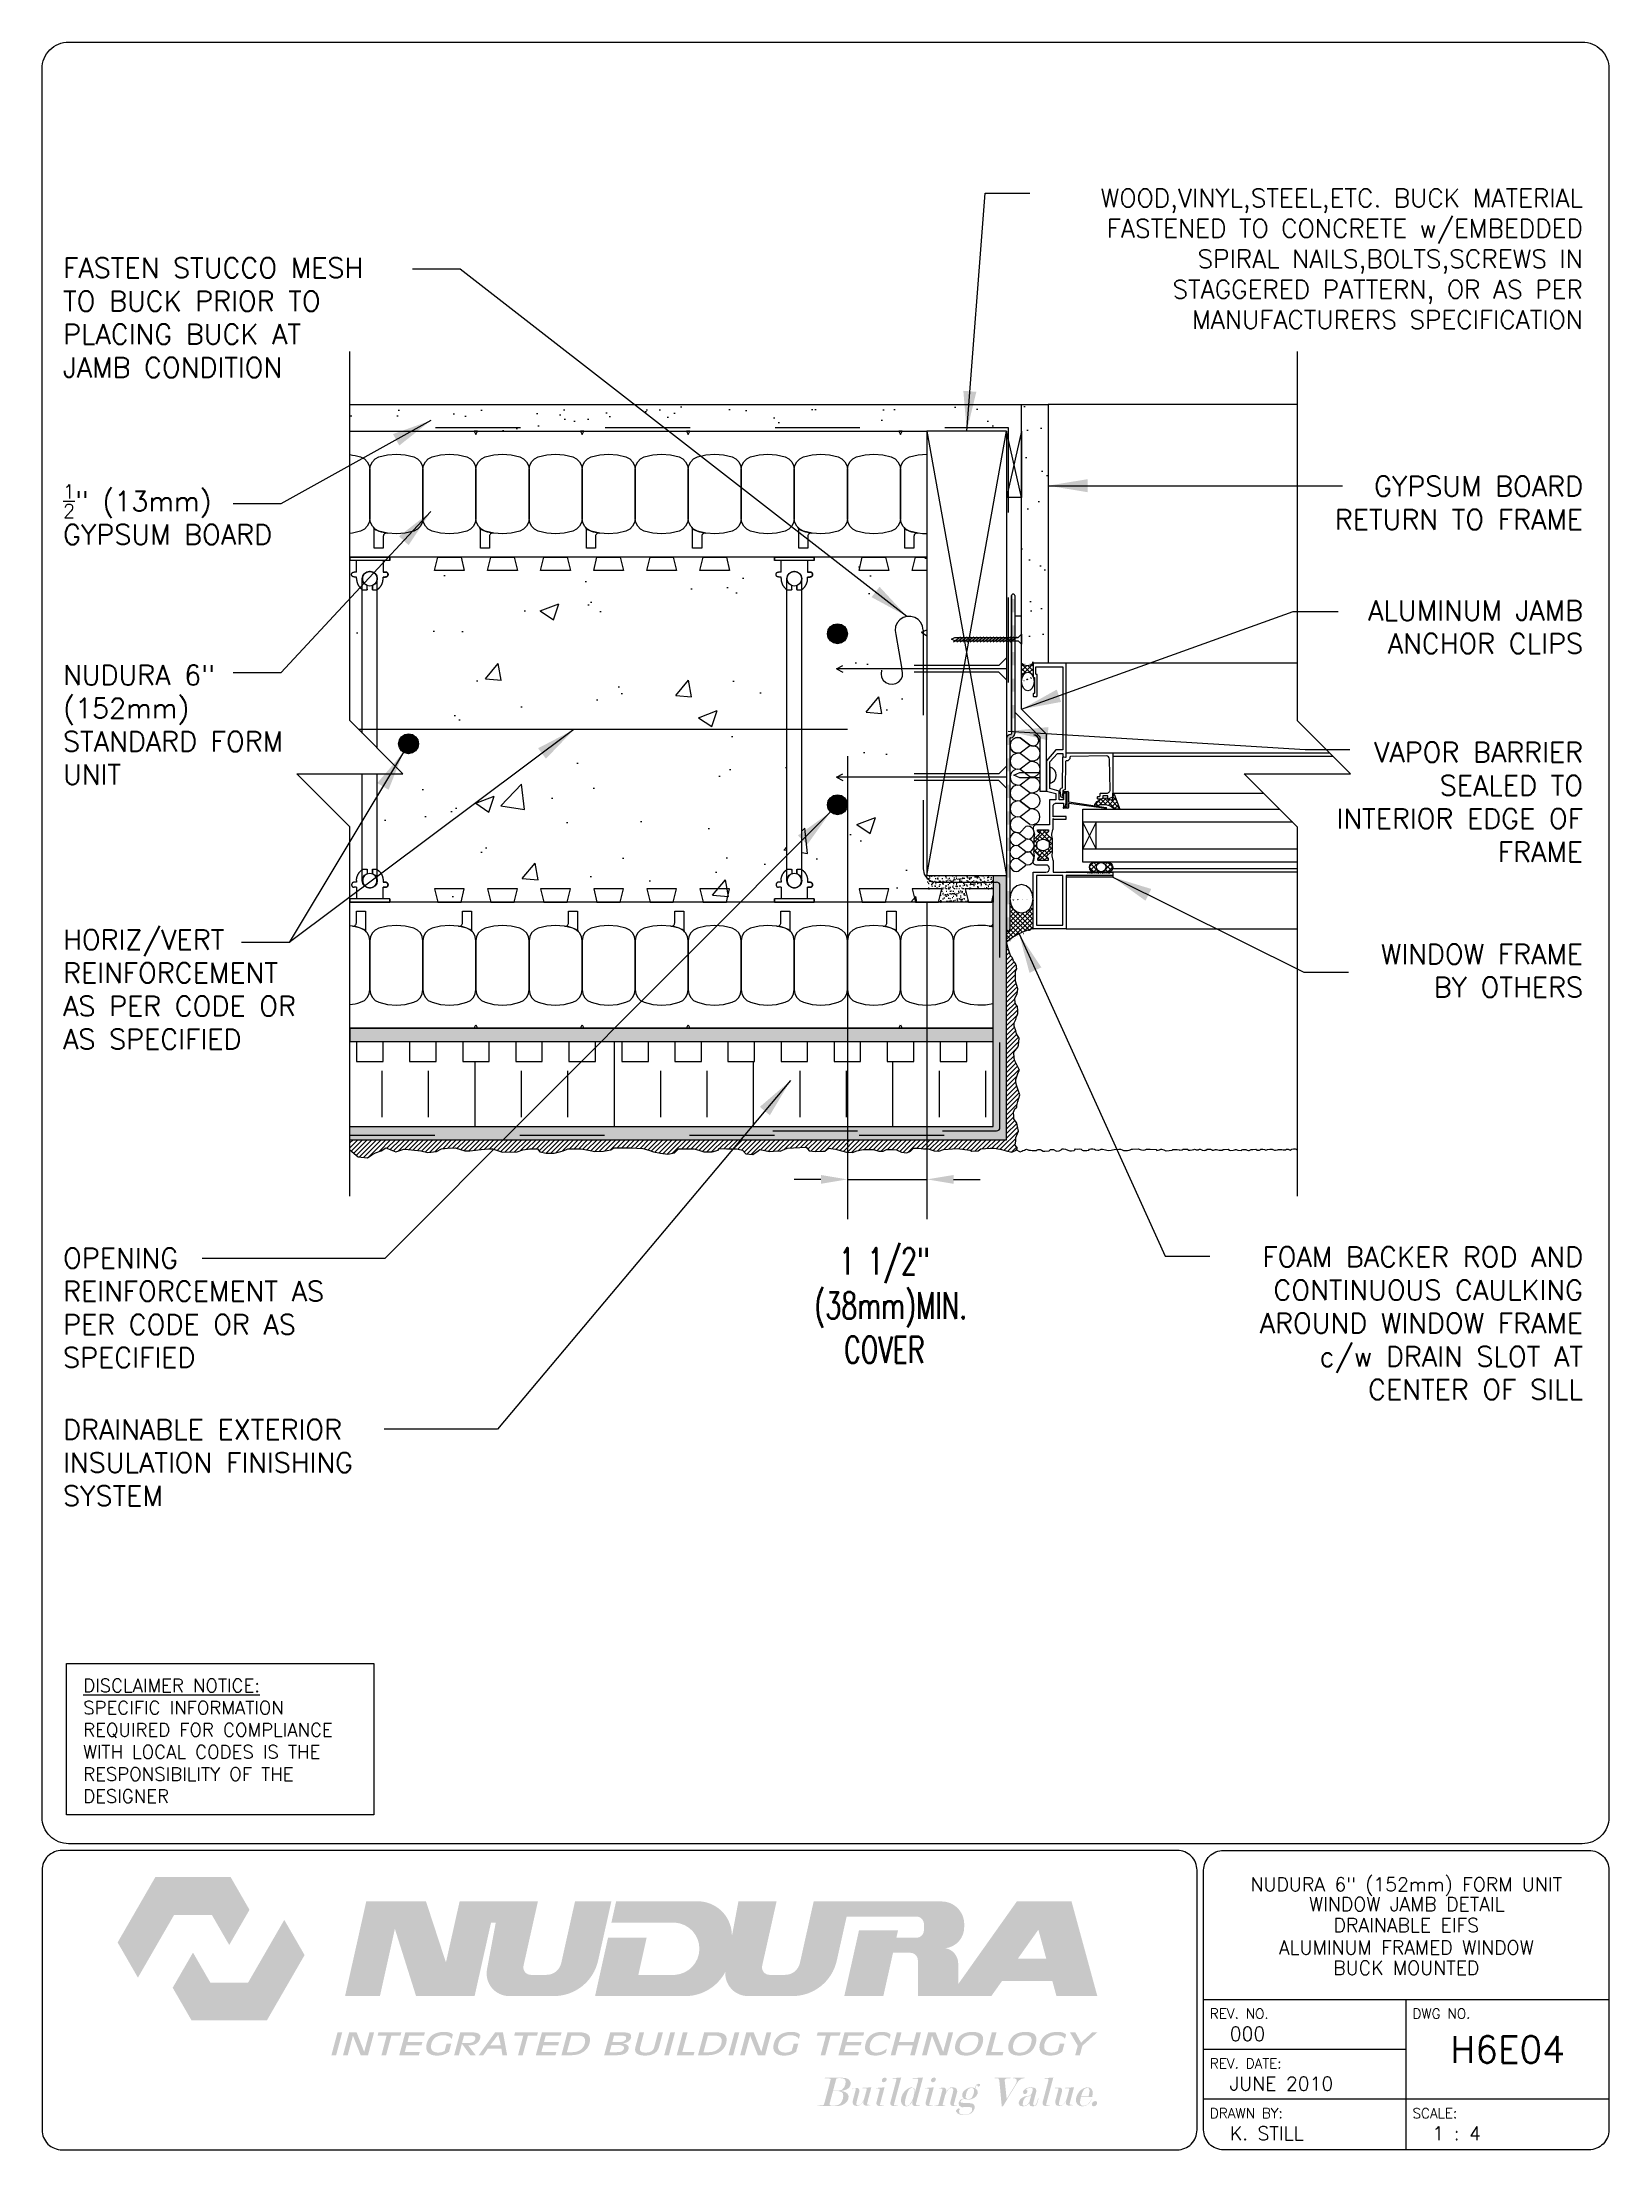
# Paper-space layout 'Layout1' of a CAD drawing. Header units: inches. Extents: x 0.42 to 7.8, y 0.49 to 10.41.
# The model-space entities are those that its viewports show. They can reach past a viewport. Long polylines and large blocks are cut down to what shows.
import ezdxf
from ezdxf.enums import TextEntityAlignment as Align

# ---------------------------------------------------------------- set-up
doc = ezdxf.new("R2010")
doc.units = ezdxf.units.IN
doc.header["$LTSCALE"] = 0.5
doc.header["$MEASUREMENT"] = 0
doc.linetypes.add('DASHED2', pattern=[0.375, 0.25, -0.125])
doc.linetypes.add('HIDDEN2', pattern=[0.1875, 0.125, -0.0625])
doc.layers.get('0').update_dxf_attribs({"linetype": 'CONTINUOUS'})
doc.layers.get('Defpoints').update_dxf_attribs({"linetype": 'CONTINUOUS'})
for name, color, linetype in [('HATCH', 12, 'CONTINUOUS'), ('LINE18', 9, 'CONTINUOUS'), ('line25', 2, 'CONTINUOUS'), ('LINE3', 3, 'CONTINUOUS'), ('LINE50', 5, 'CONTINUOUS'), ('LINE65', 3, 'CONTINUOUS'), ('LINE9', 9, 'CONTINUOUS'), ('LOGO', 7, 'CONTINUOUS'), ('TBK_LINE65', 3, 'CONTINUOUS'), ('TBK_TEXT', 4, 'CONTINUOUS'), ('TEXT', 4, 'CONTINUOUS')]:
    doc.layers.add(name, color=color, linetype=linetype)
doc.styles.add('DIM', font='romans.shx', dxfattribs={"width": 0.7})
doc.styles.add('ROMANS', font='romans')
doc.styles.get("Standard").update_dxf_attribs({"font": 'romans.shx'})
doc.dimstyles.new('ext_12', dxfattribs={"dimscale": 12, "dimtxt": 0.09375, "dimasz": 0.09375, "dimexe": 0.09375, "dimexo": 0.0625, "dimgap": 0.0625, "dimtad": 1, "dimdec": 1, "dimzin": 3, "dimdsep": 46, "dimlunit": 4, "dimtxsty": 'DIM', "dimcen": 0.09, "dimdle": 0.09375, "dimclrt": 4, "dimadec": 0, "dimazin": 0, "dimtfac": 1, "dimtdec": 1, "dimtmove": 2, "dimatfit": 3, "dimfxl": 0, "dimfrac": 2, "dimtolj": 1, "dimtzin": 0, "dimarcsym": 0})
doc.dimstyles.new('ext_8', dxfattribs={"dimscale": 8, "dimtxt": 0.09375, "dimasz": 0.09375, "dimexe": 0.09375, "dimexo": 0.0625, "dimgap": 0.0625, "dimtad": 1, "dimdec": 1, "dimzin": 3, "dimdsep": 46, "dimlunit": 4, "dimtxsty": 'DIM', "dimcen": 0.09, "dimdle": 0.09375, "dimclrt": 4, "dimadec": 0, "dimazin": 0, "dimtfac": 1, "dimtdec": 1, "dimtmove": 2, "dimatfit": 3, "dimfxl": 0, "dimfrac": 2, "dimtolj": 1, "dimtzin": 0, "dimarcsym": 0})
pattern_1 = [(37.5, (0, 0), (-0.003149668, 0.0963411885), [0, -0.076, 0, -0.085, 0, -0.08125]), (7.5, (0, 0), (0.088488835, 0.141107303), [0, -0.041, 0, -0.0685, 0, -0.02625]), (327.5, (-0.0615, 0), (0.155707093, 0.0002829527), [0, -0.025, 0, -0.09, 0, -0.1175]), (317.5, (-0.0615, 0), (0.15030633, 0.043883778), [0, -0.0125, 0, -0.059, 0, -0.0675])]

psp = doc.layouts.get("Layout1")

# ---------------------------------------------------------------- texts
at = {"layer": 'TBK_TEXT', "color": 7, "style": 'ROMANS'}
for s, p in [('REV. NO.', (5.9215, 1.107)), ('DWG NO.', (6.876, 1.107)), ('REV. DATE:', (5.9215, 0.8726)), ('DRAWN BY:', (5.9215, 0.6382)), ('SCALE:', (6.876, 0.6382))]:
    psp.add_text(s, height=0.04688, dxfattribs=at).set_placement(p)
at = {"layer": 'TEXT', "insert": (0.6134, 2.7065), "char_height": 0.0625, "width": 1.41371, "attachment_point": 1, "style": 'ROMANS'}
psp.add_mtext('{\\Fromans.shx|c1;\\LDISCLAIMER NOTICE:\\l\\PSPECIFIC INFORMATION REQUIRED FOR COMPLIANCE WITH LOCAL CODES IS THE RESPONSIBILITY OF THE DESIGNER}', dxfattribs=at)

msp = doc.modelspace()

# ---------------------------------------------------------------- texts
at = {"layer": 'TEXT'}
for s, insert, char_height, width, attachment_point in [('{\\H0.9167x;WOOD,VINYL,STEEL,ETC. BUCK MATERIAL FASTENED TO CONCRETE w/EMBEDDED SPIRAL NAILS,BOLTS,SCREWS IN STAGGERED PATTERN, OR AS PER MANUFACTURERS SPECIFICATION}', (2913.63, 490.296), 0.375, 10.73676, 6), ('FASTEN STUCCO MESH TO BUCK PRIOR TO PLACING BUCK AT JAMB CONDITION', (2884.987, 489.188), 0.375, 6.32209, 4), ('\\A1;{\\H0.7x;\\S1/2;}" (13mm) GYPSUM BOARD', (2884.987, 485.48), 0.375, 4.76656, 4), ('GYPSUM BOARD RETURN TO FRAME', (2913.63, 486.2), 0.375, 5.51894, 3), ('ALUMINUM JAMB ANCHOR CLIPS', (2913.63, 483.861), 0.375, 4.59719, 3), ('\\A1;NUDURA 6" (152mm) STANDARD FORM UNIT', (2884.987, 481.519), 0.375, 5.49942, 4), ('VAPOR BARRIER SEALED TO INTERIOR EDGE OF FRAME', (2913.63, 481.189), 0.375, 5.38127, 3), ('HORIZ/VERT REINFORCEMENT AS PER CODE OR AS SPECIFIED', (2884.987, 476.534), 0.375, 5.30673, 4), (' {\\H0.52083x;WINDOW FRAME BY OTHERS}', (2913.63, 477.388), 0.72, 4.95539, 3), ('\\A1;OPENING REINFORCEMENT AS PER CODE OR AS SPECIFIED', (2884.987, 470.537), 0.375, 6.32209, 4), ('{\\H0.52083x;FOAM BACKER ROD AND CONTINUOUS CAULKING AROUND WINDOW FRAME c/w DRAIN SLOT AT CENTER OF SILL} ', (2913.63, 471.685), 0.72, 7.07016, 3), ('\\A1;DRAINABLE EXTERIOR INSULATION FINISHING SYSTEM', (2884.987, 467.621), 0.375, 6.32209, 4)]:
    msp.add_mtext(s, dxfattribs=dict(at, insert=insert, char_height=char_height, width=width, attachment_point=attachment_point))

# ---------------------------------------------------------------- blocks, each defined once
blk = doc.blocks.new('TITLEBLOCK-Tag')
at = {"style": 'ROMANS'}
for tag, height, p in [('TITLE_LINE_1', 0.065, (0.927, -0.1328)), ('TITLE_LINE_2', 0.065, (0.9294, -0.2258)), ('CENTRE-LINE-3', 0.065, (0.927, -0.3246)), ('TITLE_LINE_4', 0.065, (0.927, -0.4299)), ('TITLE_LINE_5', 0.065, (0.927, -0.526)), ('DWG', 0.125, (1.4043, -0.9102))]:
    blk.add_attdef(tag, text='', height=height, dxfattribs=at).set_placement(p, align=Align.MIDDLE_CENTER)
for tag, p in [('LATEST_REVISION', (0.0954, -0.8366)), ('REVISION_DATE', (0.0954, -1.071)), ('DRAWN_BY', (0.0954, -1.3053)), ('SCALE', (1.0499, -1.3053))]:
    blk.add_attdef(tag, text='', height=0.065, dxfattribs=at).set_placement(p, align=Align.MIDDLE_LEFT)
blk = doc.blocks.new('WEB_6_CENTRE_TOP')
for p, q in [((5.688, 0.141), (0, 0.141)), ((5.688, -0.141), (0, -0.141))]:
    blk.add_line(p, q)
for centre in [(0, 0), (5.688, 0)]:
    blk.add_circle(centre, 0.141)
blk = doc.blocks.new('Connector')
blk.add_point((0.271, 0))
at = {"layer": 'LINE9'}
for p, q in [((0, 0.375), (0, -0.375)), ((0.062, -0.375), (0.062, 0.375)), ((0.281, 0.25), (0.062, 0.25))]:
    blk.add_line(p, q, dxfattribs=at)
for points, weights in [([(0.007, 0.375), (0.004, 0.375), (0, 0.375)], [1, 0.972587069138, 0.950305488115]), ([(0.327, 0.343), (0.308, 0.343), (0.281, 0.317), (0.281, 0.297)], [1, 0.85355339, 0.85355339, 1]), ([(0.328, 0.343), (0.327, 0.343), (0.327, 0.343)], [1, 0.70710678, 1]), ([(0.375, 0.297), (0.375, 0.317), (0.348, 0.343), (0.329, 0.343)], [1, 0.85355339, 0.85355339, 1]), ([(0.406, 0.25), (0.546, 0.25), (0.619, 0.131)], [0.958404415409, 0.794674173519, 0.864651571113]), ([(0.619, 0.052), (0.612, 0.049), (0.604, 0.049)], [0.83615024178, 0.892081430621, 1]), ([(0, -0.375), (0.004, -0.375), (0.007, -0.375)], [0.950305488115, 0.972587069138, 1]), ([(0.281, -0.297), (0.281, -0.317), (0.308, -0.343), (0.327, -0.343)], [1, 0.85355339, 0.85355339, 1]), ([(0.327, -0.343), (0.281, -0.343), (0.281, -0.297)], [1, 0.70710678, 1]), ([(0.329, -0.343), (0.348, -0.343), (0.375, -0.317), (0.375, -0.297)], [1, 0.85355339, 0.85355339, 1]), ([(0.375, -0.297), (0.375, -0.343), (0.329, -0.343)], [1, 0.70710678, 1]), ([(0.619, -0.131), (0.546, -0.25), (0.406, -0.25)], [0.864651574428, 0.794674169686, 0.958404415195]), ([(0.604, -0.049), (0.612, -0.049), (0.619, -0.052)], [1, 0.89208144177, 0.836150253337])]:
    blk.add_rational_spline(points, weights, degree=2, dxfattribs=at)
for points, degree in [([(0, 0.375), (0.002, 0.375), (0.005, 0.375), (0.007, 0.375)], 3), ([(0.007, 0.375), (0.021, 0.375), (0.051, 0.375), (0.062, 0.375), (0.062, 0.375)], 3), ([(0.281, 0.25), (0.281, 0.297)], 1), ([(0.327, 0.343), (0.327, 0.343), (0.328, 0.343), (0.328, 0.343)], 3), ([(0.328, 0.343), (0.329, 0.343), (0.329, 0.343), (0.329, 0.343)], 3), ([(0.375, 0.25), (0.375, 0.297)], 1), ([(0.406, 0.25), (0.375, 0.25)], 1), ([(0.604, 0.049), (0.532, 0.049)], 1), ([(0.604, 0.049), (0.609, 0.049), (0.614, 0.05), (0.619, 0.052)], 3), ([(0.619, 0.131), (0.619, 0.052)], 1), ([(0.007, -0.375), (0.005, -0.375), (0.002, -0.375), (0, -0.375)], 3), ([(0.062, -0.375), (0.062, -0.375), (0.051, -0.375), (0.021, -0.375), (0.007, -0.375)], 3), ([(0.062, -0.25), (0.281, -0.25)], 1), ([(0.281, -0.297), (0.281, -0.25)], 1), ([(0.281, -0.25), (0.281, -0.297)], 1), ([(0.328, -0.343), (0.328, -0.343), (0.327, -0.343), (0.327, -0.343)], 3), ([(0.329, -0.343), (0.329, -0.343), (0.329, -0.343), (0.328, -0.343)], 3), ([(0.375, -0.25), (0.375, -0.297)], 1), ([(0.375, -0.297), (0.375, -0.25)], 1), ([(0.406, -0.25), (0.375, -0.25)], 1), ([(0.532, -0.049), (0.604, -0.049)], 1), ([(0.604, -0.049), (0.58, -0.049), (0.556, -0.049), (0.532, -0.049)], 3), ([(0.619, -0.052), (0.614, -0.05), (0.609, -0.049), (0.604, -0.049)], 3), ([(0.619, -0.052), (0.619, -0.131)], 1)]:
    blk.add_open_spline(points, degree=degree, dxfattribs=at)
for points, weights, knots in [([(0.062, 0.375), (0.062, 0.375), (0.046, 0.375), (0.03, 0.375), (0.007, 0.375)], [0.868718858569, 0.861102746415, 1, 0.861102734288, 0.868718859898], [0, 0, 0, 0.5, 0.5, 1, 1, 1]), ([(0.532, 0.049), (0.472, 0.203), (0.333, 0.113), (0.157, 0), (0.333, -0.113), (0.472, -0.203), (0.532, -0.049)], [0.899508922286, 0.599718215298, 1, 0.54226024, 1, 0.599718224335, 0.899508908749], [0, 0, 0, 0.318112, 0.318112, 0.681888, 0.681888, 1, 1, 1]), ([(0.007, -0.375), (0.03, -0.375), (0.046, -0.375), (0.062, -0.375), (0.062, -0.375)], [0.868718859319, 0.861102739573, 1, 0.861102742958, 0.868718858948], [0, 0, 0, 0.5, 0.5, 1, 1, 1])]:
    blk.add_rational_spline(points, weights, degree=2, knots=knots, dxfattribs=at)
for points in [[(0.406, 0.25), (0.406, 0.25), (0.406, 0.25), (0.406, 0.25), (0.406, 0.25), (0.406, 0.25), (0.406, 0.25)], [(0.406, 0.25), (0.406, 0.25), (0.406, 0.25), (0.406, 0.25), (0.406, 0.25), (0.406, 0.25), (0.406, 0.25)], [(0.406, 0.25), (0.406, 0.25), (0.406, 0.25), (0.406, 0.25), (0.406, 0.25), (0.406, 0.25), (0.406, 0.25)], [(0.406, 0.25), (0.406, 0.25), (0.406, 0.25), (0.406, 0.25), (0.406, 0.25), (0.406, 0.25), (0.406, 0.25)], [(0.406, 0.25), (0.406, 0.25), (0.406, 0.25), (0.406, 0.25), (0.406, 0.25), (0.406, 0.25), (0.406, 0.25)], [(0.406, 0.25), (0.406, 0.25), (0.406, 0.25), (0.406, 0.25), (0.406, 0.25), (0.406, 0.25), (0.406, 0.25)], [(0.406, 0.25), (0.406, 0.25), (0.406, 0.25), (0.406, 0.25), (0.406, 0.25), (0.406, 0.25), (0.406, 0.25)], [(0.406, 0.25), (0.406, 0.25), (0.406, 0.25), (0.406, 0.25), (0.406, 0.25), (0.406, 0.25), (0.406, 0.25)], [(0.406, 0.25), (0.406, 0.25), (0.406, 0.25), (0.406, 0.25), (0.406, 0.25), (0.406, 0.25), (0.406, 0.25)], [(0.406, 0.25), (0.406, 0.25), (0.406, 0.25), (0.406, 0.25), (0.406, 0.25), (0.406, 0.25), (0.406, 0.25)], [(0.406, 0.25), (0.406, 0.25), (0.406, 0.25), (0.406, 0.25), (0.406, 0.25), (0.406, 0.25), (0.406, 0.25)], [(0.406, 0.25), (0.406, 0.25), (0.406, 0.25), (0.406, 0.25), (0.406, 0.25), (0.406, 0.25), (0.406, 0.25)], [(0.406, 0.25), (0.406, 0.25), (0.406, 0.25), (0.406, 0.25), (0.406, 0.25), (0.406, 0.25), (0.406, 0.25)], [(0.406, 0.25), (0.406, 0.25), (0.406, 0.25), (0.406, 0.25), (0.406, 0.25), (0.406, 0.25), (0.406, 0.25)], [(0.406, 0.25), (0.406, 0.25), (0.406, 0.25), (0.406, 0.25), (0.406, 0.25), (0.406, 0.25), (0.406, 0.25)], [(0.406, 0.25), (0.406, 0.25), (0.406, 0.25), (0.406, 0.25), (0.406, 0.25), (0.406, 0.25), (0.406, 0.25)], [(0.406, 0.25), (0.406, 0.25), (0.406, 0.25), (0.406, 0.25), (0.406, 0.25), (0.406, 0.25), (0.406, 0.25)], [(0.406, 0.25), (0.406, 0.25), (0.406, 0.25), (0.406, 0.25), (0.406, 0.25), (0.406, 0.25), (0.406, 0.25)], [(0.406, 0.25), (0.406, 0.25), (0.406, 0.25), (0.406, 0.25), (0.406, 0.25), (0.406, 0.25), (0.406, 0.25)], [(0.406, 0.25), (0.406, 0.25), (0.406, 0.25), (0.406, 0.25), (0.406, 0.25), (0.406, 0.25), (0.406, 0.25)], [(0.406, 0.25), (0.406, 0.25), (0.406, 0.25), (0.406, 0.25), (0.406, 0.25), (0.406, 0.25), (0.406, 0.25)], [(0.406, 0.25), (0.406, 0.25), (0.406, 0.25), (0.406, 0.25), (0.406, 0.25), (0.406, 0.25), (0.406, 0.25)], [(0.406, 0.25), (0.406, 0.25), (0.406, 0.25), (0.406, 0.25), (0.406, 0.25), (0.406, 0.25), (0.406, 0.25)], [(0.406, 0.25), (0.406, 0.25), (0.406, 0.25), (0.406, 0.25), (0.406, 0.25), (0.406, 0.25), (0.406, 0.25)], [(0.532, 0.049), (0.532, 0.049), (0.532, 0.049), (0.532, 0.049), (0.532, 0.049), (0.532, 0.049), (0.532, 0.049)], [(0.532, 0.049), (0.532, 0.049), (0.532, 0.049), (0.532, 0.049), (0.532, 0.049), (0.532, 0.049), (0.532, 0.049)], [(0.532, 0.049), (0.532, 0.049), (0.532, 0.049), (0.532, 0.049), (0.532, 0.049), (0.532, 0.049), (0.532, 0.049)], [(0.532, 0.049), (0.532, 0.049), (0.532, 0.049), (0.532, 0.049), (0.532, 0.049), (0.532, 0.049), (0.532, 0.049)], [(0.532, 0.049), (0.532, 0.049), (0.532, 0.049), (0.532, 0.049), (0.532, 0.049), (0.532, 0.049), (0.532, 0.049)], [(0.532, 0.049), (0.532, 0.049), (0.532, 0.049), (0.532, 0.049), (0.532, 0.049), (0.532, 0.049), (0.532, 0.049)], [(0.532, 0.049), (0.532, 0.049), (0.532, 0.049), (0.532, 0.049), (0.532, 0.049), (0.532, 0.049), (0.532, 0.049)], [(0.532, 0.049), (0.532, 0.049), (0.532, 0.049), (0.532, 0.049), (0.532, 0.049), (0.532, 0.049), (0.532, 0.049)], [(0.532, 0.049), (0.532, 0.049), (0.532, 0.049), (0.532, 0.049), (0.532, 0.049), (0.532, 0.049), (0.532, 0.049)], [(0.532, 0.049), (0.532, 0.049), (0.532, 0.049), (0.532, 0.049), (0.532, 0.049), (0.532, 0.049), (0.532, 0.049)], [(0.604, 0.049), (0.604, 0.049), (0.604, 0.049), (0.604, 0.049), (0.604, 0.049), (0.604, 0.049), (0.604, 0.049)], [(0.604, 0.049), (0.604, 0.049), (0.604, 0.049), (0.604, 0.049), (0.604, 0.049), (0.604, 0.049), (0.604, 0.049)], [(0.604, 0.049), (0.604, 0.049), (0.604, 0.049), (0.604, 0.049), (0.604, 0.049), (0.604, 0.049), (0.604, 0.049)], [(0.604, 0.049), (0.604, 0.049), (0.604, 0.049), (0.604, 0.049), (0.604, 0.049), (0.604, 0.049), (0.604, 0.049)], [(0.619, 0.131), (0.619, 0.131), (0.619, 0.131), (0.619, 0.131), (0.619, 0.131), (0.619, 0.131), (0.619, 0.131)], [(0.619, 0.131), (0.619, 0.131), (0.619, 0.131), (0.619, 0.131), (0.619, 0.131), (0.619, 0.131), (0.619, 0.131)], [(0.619, 0.131), (0.619, 0.131), (0.619, 0.131), (0.619, 0.131), (0.619, 0.131), (0.619, 0.131), (0.619, 0.131)], [(0.619, 0.131), (0.619, 0.131), (0.619, 0.131), (0.619, 0.131), (0.619, 0.131), (0.619, 0.131), (0.619, 0.131)], [(0.406, -0.25), (0.406, -0.25), (0.406, -0.25), (0.406, -0.25), (0.406, -0.25), (0.406, -0.25), (0.406, -0.25)], [(0.406, -0.25), (0.406, -0.25), (0.406, -0.25), (0.406, -0.25), (0.406, -0.25), (0.406, -0.25), (0.406, -0.25)], [(0.406, -0.25), (0.406, -0.25), (0.406, -0.25), (0.406, -0.25), (0.406, -0.25), (0.406, -0.25), (0.406, -0.25)], [(0.406, -0.25), (0.406, -0.25), (0.406, -0.25), (0.406, -0.25), (0.406, -0.25), (0.406, -0.25), (0.406, -0.25)], [(0.406, -0.25), (0.406, -0.25), (0.406, -0.25), (0.406, -0.25), (0.406, -0.25), (0.406, -0.25), (0.406, -0.25)], [(0.406, -0.25), (0.406, -0.25), (0.406, -0.25), (0.406, -0.25), (0.406, -0.25), (0.406, -0.25), (0.406, -0.25)], [(0.406, -0.25), (0.406, -0.25), (0.406, -0.25), (0.406, -0.25), (0.406, -0.25), (0.406, -0.25), (0.406, -0.25)], [(0.406, -0.25), (0.406, -0.25), (0.406, -0.25), (0.406, -0.25), (0.406, -0.25), (0.406, -0.25), (0.406, -0.25)], [(0.406, -0.25), (0.406, -0.25), (0.406, -0.25), (0.406, -0.25), (0.406, -0.25), (0.406, -0.25), (0.406, -0.25)], [(0.406, -0.25), (0.406, -0.25), (0.406, -0.25), (0.406, -0.25), (0.406, -0.25), (0.406, -0.25), (0.406, -0.25)], [(0.406, -0.25), (0.406, -0.25), (0.406, -0.25), (0.406, -0.25), (0.406, -0.25), (0.406, -0.25), (0.406, -0.25)], [(0.532, -0.049), (0.532, -0.049), (0.532, -0.049), (0.532, -0.049), (0.532, -0.049), (0.532, -0.049), (0.532, -0.049)], [(0.532, -0.049), (0.532, -0.049), (0.532, -0.049), (0.532, -0.049), (0.532, -0.049), (0.532, -0.049), (0.532, -0.049)], [(0.532, -0.049), (0.532, -0.049), (0.532, -0.049), (0.532, -0.049), (0.532, -0.049), (0.532, -0.049), (0.532, -0.049)], [(0.532, -0.049), (0.532, -0.049), (0.532, -0.049), (0.532, -0.049), (0.532, -0.049), (0.532, -0.049), (0.532, -0.049)], [(0.604, -0.049), (0.604, -0.049), (0.604, -0.049), (0.604, -0.049), (0.604, -0.049), (0.604, -0.049), (0.604, -0.049)], [(0.604, -0.049), (0.604, -0.049), (0.604, -0.049), (0.604, -0.049), (0.604, -0.049), (0.604, -0.049), (0.604, -0.049)], [(0.604, -0.049), (0.604, -0.049), (0.604, -0.049), (0.604, -0.049), (0.604, -0.049), (0.604, -0.049), (0.604, -0.049)], [(0.604, -0.049), (0.604, -0.049), (0.604, -0.049), (0.604, -0.049), (0.604, -0.049), (0.604, -0.049), (0.604, -0.049)], [(0.604, -0.049), (0.604, -0.049), (0.604, -0.049), (0.604, -0.049), (0.604, -0.049), (0.604, -0.049), (0.604, -0.049)], [(0.604, -0.049), (0.604, -0.049), (0.604, -0.049), (0.604, -0.049), (0.604, -0.049), (0.604, -0.049), (0.604, -0.049)], [(0.604, -0.049), (0.604, -0.049), (0.604, -0.049), (0.604, -0.049), (0.604, -0.049), (0.604, -0.049), (0.604, -0.049)], [(0.604, -0.049), (0.604, -0.049), (0.604, -0.049), (0.604, -0.049), (0.604, -0.049), (0.604, -0.049), (0.604, -0.049)], [(0.619, -0.131), (0.619, -0.131), (0.619, -0.131), (0.619, -0.131), (0.619, -0.131), (0.619, -0.131), (0.619, -0.131)], [(0.619, -0.131), (0.619, -0.131), (0.619, -0.131), (0.619, -0.131), (0.619, -0.131), (0.619, -0.131), (0.619, -0.131)], [(0.619, -0.131), (0.619, -0.131), (0.619, -0.131), (0.619, -0.131), (0.619, -0.131), (0.619, -0.131), (0.619, -0.131)], [(0.619, -0.131), (0.619, -0.131), (0.619, -0.131), (0.619, -0.131), (0.619, -0.131), (0.619, -0.131), (0.619, -0.131)]]:
    blk.add_open_spline(points, degree=3, knots=[0, 0, 0, 0, 1, 1, 1, 1, 1, 1, 1], dxfattribs=at)
blk = doc.blocks.new('*D8')
at = {"layer": 'Defpoints', "color": 0}
for p in [(2899.768, 481.428), (2901.268, 478.678), (2901.268, 472.956)]:
    blk.add_point(p, dxfattribs=at)
at = {"layer": 'TEXT', "color": 0, "lineweight": -2}
for p, q in [((2899.768, 480.928), (2899.768, 472.206)), ((2901.268, 478.178), (2901.268, 472.206)), ((2899.268, 472.956), (2898.768, 472.956)), ((2899.768, 472.956), (2901.268, 472.956)), ((2901.768, 472.956), (2902.268, 472.956))]:
    blk.add_line(p, q, dxfattribs=at)
at = {"layer": 'TEXT', "color": 0}
for points in [[(2899.268, 473.039), (2899.268, 472.873), (2899.768, 472.956)], [(2901.768, 473.039), (2901.768, 472.873), (2901.268, 472.956)]]:
    blk.add_solid(points, dxfattribs=at)
at = {"layer": 'TEXT', "color": 4, "insert": (2900.463, 470.582), "char_height": 0.5, "attachment_point": 5, "style": 'DIM'}
blk.add_mtext('\\A1;1 1/2" \\P (38mm)MIN. \\PCOVER', dxfattribs=at)

# ---------------------------------------------------------------- dimensions: what is measured, and where the dimension line sits
at = {"layer": 'TEXT'}
dim = msp.add_linear_dim(base=(2901.268, 472.956), p1=(2899.768, 481.428), p2=(2901.268, 478.678), text='<> \\P (38mm)MIN. \\PCOVER', dimstyle='ext_8', override={"dimtxt": 0.0625, "dimasz": 0.0625}, dxfattribs=at)
dim.commit()
dim.dimension.update_dxf_attribs({"geometry": '*D8', "text_midpoint": (2900.463, 470.582), "dimtype": 160})

# ---------------------------------------------------------------- hatches: boundary and pattern name
at = {"layer": 'HATCH'}
h = msp.add_hatch(dxfattribs=at)
h.set_pattern_fill('AR-SAND', color=256, scale=0.5)
h.set_pattern_definition([(37.5, (0, 0), (-0.03149668, 0.96341188), [0, -0.76, 0, -0.85, 0, -0.8125]), (7.5, (0, 0), (0.88488835, 1.41107303), [0, -0.41, 0, -0.685, 0, -0.2625]), (327.5, (-0.615, 0), (1.55707093, 0.00282953), [0, -0.25, 0, -0.9, 0, -1.175]), (317.5, (-0.615, 0), (1.5030633, 0.4388378), [0, -0.125, 0, -0.59, 0, -0.675])])
h.paths.add_polyline_path([(2903.549, 487.553), (2903.049, 487.553), (2903.049, 487.053), (2903.049, 483.564), (2903.049, 482.678, 0.375193), (2903.268, 482.678), (2903.549, 482.678)])
h.paths.add_polyline_path([(2890.393, 487.553), (2890.393, 487.053), (2903.049, 487.053), (2903.049, 487.553)])
h = msp.add_hatch(dxfattribs=at)
h.set_pattern_fill('AR-CONC', color=256, scale=0.5)
h.set_pattern_definition([(50, (216.4503, -23.507), (3.586301, -0.3137607), [0.375, -4.125]), (355, (216.4503, -23.507), (-0.6937567, 3.7609607), [0.3, -3.3]), (100.45144, (216.7492, -23.5333), (2.8925442, 3.4472), [0.318701, -3.5057106]), (46.1842, (216.4503, -22.507), (5.336207, -0.8275964), [0.5625, -6.1875]), (96.63564, (216.895, -22.576), (4.67331, 4.870593), [0.478052, -5.258569]), (351.18416, (216.4503, -22.507), (4.67331, 4.870593), [0.45, -4.95]), (21, (216.9503, -22.757), (2.9845353, -2.0130945), [0.375, -4.125]), (326, (216.9503, -22.757), (1.2165767, 3.62575), [0.3, -3.3]), (71.45144, (217.199, -22.925), (4.201112, 1.6126558), [0.318701, -3.5057106]), (37.5, (216.4503, -23.5071), (0.0607993, 1.66446927), [0, -3.26, 0, -3.35, 0, -3.3125]), (7.5, (216.4503, -23.5071), (1.3153477, 1.9720586), [0, -1.91, 0, -3.185, 0, -1.2625]), (327.5, (215.3353, -23.5071), (2.6691122, -0.11277436), [0, -1.25, 0, -3.9, 0, -5.175]), (317.5, (214.8353, -23.5071), (2.9159308, 0.500525), [0, -1.625, 0, -2.59, 0, -3.675])])
h.paths.add_polyline_path([(2891.143, 484.678), (2898.393, 484.678), (2898.393, 484.616), (2898.518, 484.616), (2898.518, 484.397), (2898.471, 484.397), (2898.425, 484.349), (2898.471, 484.303), (2898.518, 484.303), (2898.54, 484.17), (2898.627, 484.066), (2898.628, 478.791), (2898.55, 478.706), (2898.518, 478.553), (2898.471, 478.553), (2898.425, 478.506), (2898.471, 478.46), (2898.518, 478.46), (2898.518, 478.241), (2898.393, 478.241), (2898.393, 478.178), (2891.143, 478.178), (2891.143, 478.241), (2891.018, 478.241), (2891.018, 478.46), (2891.065, 478.46), (2891.112, 478.505), (2891.078, 478.551), (2891.018, 478.553), (2890.996, 478.687), (2890.909, 478.791), (2890.909, 484.066), (2890.96, 484.112), (2890.996, 484.17), (2891.015, 484.235), (2891.018, 484.303), (2891.066, 484.303), (2891.098, 484.317), (2891.112, 484.349), (2891.099, 484.383), (2891.066, 484.397), (2891.018, 484.397), (2891.018, 484.616), (2891.143, 484.616)])
h.paths.add_polyline_path([(2899.143, 484.678), (2901.268, 484.678), (2901.268, 478.678), (2902.768, 478.678), (2902.768, 478.178), (2901.268, 478.178), (2899.143, 478.178), (2899.143, 478.241), (2899.018, 478.241), (2899.018, 478.46), (2899.066, 478.46), (2899.098, 478.473), (2899.112, 478.506), (2899.099, 478.539), (2899.066, 478.553), (2899.018, 478.553), (2899.015, 478.621), (2898.996, 478.687), (2898.96, 478.745), (2898.909, 478.791), (2898.909, 484.066), (2898.96, 484.112), (2898.996, 484.17), (2899.015, 484.235), (2899.018, 484.303), (2899.066, 484.303), (2899.112, 484.35), (2899.066, 484.397), (2899.018, 484.397), (2899.018, 484.616), (2899.143, 484.616)])
h.paths.add_polyline_path([(2891.393, 480.615), (2889.393, 480.615), (2890.393, 479.615), (2890.393, 478.241), (2890.518, 478.241), (2890.518, 478.46), (2890.471, 478.46), (2890.425, 478.506), (2890.471, 478.553), (2890.518, 478.553), (2890.55, 478.706), (2890.628, 478.791)])
h.paths.add_polyline_path([(2890.393, 484.616), (2890.393, 482.495), (2890.627, 482.26), (2890.627, 484.066), (2890.54, 484.17), (2890.518, 484.303), (2890.471, 484.303), (2890.425, 484.349), (2890.471, 484.397), (2890.518, 484.397), (2890.518, 484.616)])
h = msp.add_hatch(color=7, dxfattribs=at)
h.dxf.hatch_style = 1
h.paths.add_polyline_path([(2902.831, 477.89), (2902.768, 477.89), (2902.768, 477.673), (2902.768, 477.67, 1), (2902.831, 477.673)])
h.paths.add_polyline_path([(2902.831, 478.39), (2902.768, 478.39), (2902.768, 478.14), (2902.831, 478.14)])
h.paths.add_polyline_path([(2902.831, 478.89), (2902.768, 478.89), (2902.768, 478.64), (2902.831, 478.64)])
h.paths.add_polyline_path([(2902.831, 479.39), (2902.768, 479.39), (2902.768, 479.14), (2902.831, 479.14)])
h.paths.add_polyline_path([(2902.831, 479.89), (2902.768, 479.89), (2902.768, 479.64), (2902.831, 479.64)])
h.paths.add_polyline_path([(2902.831, 480.39), (2902.768, 480.39), (2902.768, 480.14), (2902.831, 480.14)])
h.paths.add_polyline_path([(2902.831, 480.89), (2902.768, 480.89), (2902.768, 480.64), (2902.831, 480.64)])
h.paths.add_polyline_path([(2902.831, 481.259, -0.414214), (2902.846, 481.274, 0.414214), (2902.924, 481.353), (2902.924, 481.39), (2902.862, 481.39), (2902.862, 481.353, -0.414214), (2902.846, 481.337, 0.414214), (2902.768, 481.259), (2902.768, 481.14), (2902.831, 481.14)])
h.paths.add_polyline_path([(2902.924, 481.89), (2902.862, 481.89), (2902.862, 481.64), (2902.924, 481.64)])
h.paths.add_polyline_path([(2902.924, 482.39), (2902.862, 482.39), (2902.862, 482.14), (2902.924, 482.14)])
h.paths.add_polyline_path([(2902.924, 482.89), (2902.862, 482.89), (2902.862, 482.64), (2902.924, 482.64)])
h.paths.add_polyline_path([(2902.924, 483.39), (2902.862, 483.39), (2902.862, 483.14), (2902.924, 483.14)])
h.paths.add_polyline_path([(2902.924, 483.89), (2902.862, 483.89), (2902.862, 483.64), (2902.924, 483.64)])
h = msp.add_hatch(dxfattribs=at)
h.set_pattern_fill('ANSI37', color=256, scale=0.5, angle=90, style=0)
edge = h.paths.add_edge_path()
edge.add_arc((2903.159, 482.803), 0.166, 228.8686, 311.1314, ccw=False)
edge.add_line((2903.049, 482.678), (2903.049, 482.335))
edge.add_ellipse((2903.168, 482.335), major_axis=(0, 0.175), ratio=0.676668, start_angle=-777.3194, end_angle=-630, ccw=False)
edge.add_line((2903.268, 482.429), (2903.268, 482.678))
edge = h.paths.add_edge_path()
edge.add_ellipse((2903.049, 478.242), major_axis=(0, 0.266), ratio=0.82418, start_angle=816.6714, end_angle=990, ccw=False)
edge.add_line((2902.831, 478.211), (2902.831, 477.673))
edge.add_arc((2902.799, 477.671), 0.0313, -177.6072, 2.3928, ccw=False)
edge.add_line((2902.768, 477.67), (2902.768, 477.423))
edge.add_arc((2903.529, 476.551), 1.158, 103.0466, 131.1222, ccw=False)
edge.add_line((2903.268, 477.678), (2903.268, 478.242))
h = msp.add_hatch(dxfattribs=at)
h.set_pattern_fill('ANSI37', color=256, scale=0.5, angle=90, style=0)
h.set_pattern_definition([(135, (3424.88555, -2241.709686), (-0.0441941738, -0.0441941738), []), (225, (3424.88555, -2241.709686), (0.0441941738, -0.0441941738), [])])
h.paths.add_polyline_path([(2904.427, 478.933), (2904.674, 478.933, -0.973119), (2904.679, 478.743), (2904.427, 478.743, -1.00028)])
h.paths.add_polyline_path([(2904.55, 478.751, 1), (2904.55, 478.926, 1)], flags=16)
h.paths.add_polyline_path([(2904.768, 480.104), (2904.768, 480.229, -0.392741), (2904.794, 480.21), (2904.905, 479.933), (2904.801, 479.933, 0.314564), (2904.457, 479.987), (2904.431, 479.991), (2904.431, 480.018, -0.149443), (2904.55, 480.12), (2904.55, 480.12, 0.192913), (2904.571, 480.129, -0.089226), (2904.665, 480.143), (2904.669, 480.124, 0.315299), (2904.671, 480.121)])
h.paths.add_polyline_path([(2903.39, 479.466, 0.772598), (2903.375, 479.492, -0.343149), (2903.364, 479.496), (2903.354, 479.512, -0.131652), (2903.353, 479.516), (2903.353, 479.535, -0.414214), (2903.361, 479.543), (2903.55, 479.543, -0.414214), (2903.558, 479.535), (2903.558, 479.516, -0.131652), (2903.557, 479.512), (2903.548, 479.496, -0.343149), (2903.536, 479.492, 0.772598), (2903.522, 479.466), (2903.629, 479.359), (2903.629, 479.153), (2903.522, 479.045, 0.772598), (2903.536, 479.02, -0.343149), (2903.548, 479.015), (2903.557, 478.999, -0.131652), (2903.558, 478.995), (2903.558, 478.976, -0.414214), (2903.55, 478.968), (2903.361, 478.968, -0.414214), (2903.353, 478.976), (2903.353, 478.995, -0.131652), (2903.354, 478.999), (2903.364, 479.015, -0.343149), (2903.375, 479.02, 0.772598), (2903.39, 479.045), (2903.282, 479.153), (2903.282, 479.359)])
h.paths.add_polyline_path([(2903.571, 479.283), (2903.571, 479.228, -0.323848), (2903.529, 479.171, -0.326502), (2903.382, 479.171, -0.323848), (2903.341, 479.228), (2903.341, 479.283, -0.323848), (2903.382, 479.34, -0.326502), (2903.529, 479.34, -0.323848)], flags=16)
h = msp.add_hatch(dxfattribs=at)
h.set_pattern_fill('AR-SAND', color=256, scale=0.05)
h.set_pattern_definition([(37.5, (0, -0.125), (-0.003149668, 0.0963411885), [0, -0.076, 0, -0.085, 0, -0.08125]), (7.5, (0, -0.125), (0.088488835, 0.141107303), [0, -0.041, 0, -0.0685, 0, -0.02625]), (327.5, (-0.0615, -0.125), (0.155707093, 0.0002829527), [0, -0.025, 0, -0.09, 0, -0.1175]), (317.5, (-0.0615, -0.125), (0.15030633, 0.043883778), [0, -0.0125, 0, -0.059, 0, -0.0675])])
h.paths.add_polyline_path([(2902.768, 478.678), (2902.518, 478.678), (2902.518, 478.053), (2902.518, 475.553), (2902.518, 473.953), (2890.393, 473.953), (2890.393, 473.703), (2902.768, 473.703)])
h = msp.add_hatch(dxfattribs=at)
h.set_pattern_fill('AR-SAND', color=256, scale=0.05)
h.set_pattern_definition(pattern_1)
h.paths.add_polyline_path([(2902.518, 478.553), (2901.446, 478.553, -0.200094), (2901.268, 478.627), (2901.268, 478.428), (2901.549, 478.428), (2901.487, 478.178), (2902.049, 478.178), (2901.987, 478.428), (2902.518, 478.428)])
h.paths.add_polyline_path([(2902.518, 478.678), (2901.268, 478.678), (2901.268, 478.627, 0.200094), (2901.446, 478.553), (2902.518, 478.553)])
h = msp.add_hatch(dxfattribs=at)
h.set_pattern_fill('ANSI31', color=256, scale=0.5)
h.set_pattern_definition([(45, (0, -0.125), (-0.0441941738, 0.0441941738), [])])
h.paths.add_polyline_path([(2898.994, 473.563), (2899.05, 473.494), (2899.164, 473.483), (2899.306, 473.487), (2899.34, 473.487), (2899.413, 473.546), (2899.547, 473.525), (2899.751, 473.466), (2899.865, 473.462), (2899.948, 473.497), (2900.063, 473.521), (2900.08, 473.521), (2900.205, 473.521), (2900.263, 473.521), (2900.36, 473.49), (2900.44, 473.49), (2900.506, 473.518), (2900.52, 473.518), (2900.613, 473.518), (2900.696, 473.514), (2900.79, 473.466), (2900.887, 473.459), (2900.959, 473.49), (2901.011, 473.542), (2901.108, 473.546), (2901.205, 473.535), (2901.292, 473.535), (2901.402, 473.494), (2901.492, 473.49), (2901.582, 473.521), (2901.834, 473.539), (2902.083, 473.504), (2902.11, 473.49), (2902.232, 473.494), (2902.284, 473.532), (2902.46, 473.542), (2902.533, 473.546), (2902.671, 473.521), (2902.758, 473.494), (2902.869, 473.469), (2902.947, 473.508), (2902.976, 473.546), (2902.931, 473.604), (2902.941, 473.684), (2902.941, 473.743), (2902.976, 473.819), (2902.993, 473.867), (2902.972, 473.951), (2902.959, 474.013), (2902.907, 474.099), (2902.903, 474.148), (2902.896, 474.224), (2902.921, 474.283), (2902.959, 474.318), (2902.959, 474.345), (2902.979, 474.425), (2903.018, 474.547), (2902.987, 474.634), (2902.955, 474.734), (2902.945, 474.793), (2902.942, 474.838), (2902.987, 474.969), (2903.014, 475.011), (2902.921, 475.191), (2902.91, 475.236), (2902.907, 475.35), (2902.98, 475.447), (2902.993, 475.482), (2903.004, 475.615), (2902.952, 475.701), (2902.945, 475.757), (2902.91, 475.84), (2902.91, 475.905), (2902.942, 475.968), (2902.955, 476.016), (2902.983, 476.082), (2902.983, 476.13), (2902.973, 476.21), (2902.938, 476.262), (2902.928, 476.279), (2902.921, 476.362), (2902.966, 476.456), (2902.973, 476.487), (2902.98, 476.546), (2902.945, 476.674), (2902.938, 476.691), (2902.934, 476.871), (2902.963, 476.921), (2902.956, 476.941), (2902.952, 476.975), (2902.938, 477.025), (2902.917, 477.045), (2902.901, 477.069), (2902.883, 477.109), (2902.876, 477.137), (2902.851, 477.163), (2902.838, 477.169), (2902.843, 477.182), (2902.825, 477.231), (2902.768, 477.423), (2902.768, 473.703), (2890.393, 473.703), (2890.393, 473.516), (2890.551, 473.379), (2890.724, 473.362), (2890.804, 473.421), (2890.877, 473.459), (2890.984, 473.493), (2891.071, 473.549), (2891.261, 473.476), (2891.41, 473.528), (2891.489, 473.521), (2891.732, 473.497), (2891.863, 473.462), (2892.026, 473.483), (2892.116, 473.532), (2892.234, 473.545), (2892.379, 473.552), (2892.556, 473.497), (2892.653, 473.493), (2892.864, 473.518), (2893.006, 473.532), (2893.08, 473.532), (2893.267, 473.469), (2893.547, 473.476), (2893.651, 473.514), (2893.783, 473.535), (2893.925, 473.532), (2893.973, 473.476), (2894.091, 473.452), (2894.24, 473.452), (2894.365, 473.48), (2894.413, 473.497), (2894.475, 473.521), (2894.501, 473.535), (2894.747, 473.535), (2894.892, 473.504), (2895.01, 473.483), (2895.173, 473.487), (2895.308, 473.514), (2895.366, 473.549), (2895.682, 473.549), (2895.913, 473.538), (2896.024, 473.504), (2896.111, 473.473), (2896.249, 473.452), (2896.386, 473.431), (2896.507, 473.455), (2896.583, 473.532), (2896.732, 473.535), (2896.874, 473.535), (2896.968, 473.507), (2897.061, 473.473), (2897.217, 473.476), (2897.331, 473.504), (2897.352, 473.539), (2897.487, 473.535), (2897.681, 473.535), (2897.791, 473.504), (2897.854, 473.435), (2897.987, 473.428), (2898.087, 473.494), (2898.115, 473.518), (2898.302, 473.483), (2898.451, 473.494), (2898.503, 473.487), (2898.634, 473.546)])
h = msp.add_hatch(dxfattribs=at)
h.set_pattern_fill('AR-SAND', color=256, scale=0.05)
h.set_pattern_definition(pattern_1)
h.paths.add_polyline_path([(2902.518, 475.803), (2890.393, 475.803), (2890.393, 475.553), (2902.518, 475.553)])
h = msp.add_hatch(dxfattribs=at)
h.set_pattern_fill('INSUL', color=256, scale=7, angle=90)
h.set_pattern_definition([(90, (0, -0.125), (-2.625, 2e-16), []), (90, (-0.875, -0.125), (-2.625, 2e-16), [0.875, -0.875]), (90, (-1.75, -0.125), (-2.625, 2e-16), [0.875, -0.875])])
h.paths.add_polyline_path([(2902.518, 475.553), (2902.018, 475.553), (2902.018, 475.178), (2901.518, 475.178), (2901.518, 475.553), (2901.018, 475.553), (2901.018, 475.178), (2900.518, 475.178), (2900.518, 475.553), (2900.018, 475.553), (2900.018, 475.178), (2899.518, 475.178), (2899.518, 475.553), (2899.018, 475.553), (2899.018, 475.178), (2898.518, 475.178), (2898.518, 475.553), (2898.018, 475.553), (2898.018, 475.178), (2897.518, 475.178), (2897.518, 475.553), (2897.018, 475.553), (2897.018, 475.178), (2896.518, 475.178), (2896.518, 475.553), (2896.018, 475.553), (2896.018, 475.178), (2895.518, 475.178), (2895.518, 475.553), (2895.018, 475.553), (2895.018, 475.178), (2894.518, 475.178), (2894.518, 475.553), (2894.018, 475.553), (2894.018, 475.178), (2893.518, 475.178), (2893.518, 475.553), (2893.018, 475.553), (2893.018, 475.178), (2892.518, 475.178), (2892.518, 475.553), (2892.018, 475.553), (2892.018, 475.178), (2891.518, 475.178), (2891.518, 475.553), (2891.018, 475.553), (2891.018, 475.178), (2890.518, 475.178), (2890.518, 475.553), (2890.393, 475.553), (2890.393, 473.953), (2902.518, 473.953)])
at = {"layer": 'LINE65'}
for points in [[(2899.393, 483.235, 1), (2899.768, 483.235, 1)], [(2891.311, 481.162, 1), (2891.686, 481.162, 1)], [(2899.393, 480.013, 1), (2899.768, 480.013, 1)]]:
    msp.add_hatch(color=256, dxfattribs=at).paths.add_polyline_path(points)

# ---------------------------------------------------------------- linework, layer by layer
at = {"layer": 'HATCH'}
for p, q in [((2908.246, 487.553), (2903.549, 487.553)), ((2901.268, 478.678), (2902.768, 487.053)), ((2901.268, 487.053), (2902.768, 478.678)), ((2903.049, 485.803), (2902.768, 487.053)), ((2903.049, 487.053), (2902.768, 485.803)), ((2902.768, 482.574), (2899.562, 482.574)), ((2908.246, 482.678), (2903.893, 482.678)), ((2904.768, 480.992), (2908.851, 480.992)), ((2902.768, 480.533), (2899.562, 480.533)), ((2903.026, 480.079), (2903.206, 479.942)), ((2903.206, 479.942), (2903.026, 480.079)), ((2904.768, 480.229), (2907.614, 480.229)), ((2903.026, 479.792), (2903.206, 479.93)), ((2903.206, 479.643), (2903.026, 479.78)), ((2903.026, 479.493), (2903.132, 479.604)), ((2903.132, 479.371), (2902.986, 479.483)), ((2902.986, 479.249), (2903.132, 479.361)), ((2903.132, 479.128), (2902.986, 479.24)), ((2903.282, 479.383), (2903.282, 479.128)), ((2903.629, 479.383), (2903.629, 479.128)), ((2902.986, 479.006), (2903.132, 479.118)), ((2903.132, 478.885), (2902.986, 478.997)), ((2902.986, 478.763), (2903.132, 478.875)), ((2908.246, 478.808), (2904.764, 478.808)), ((2908.246, 478.743), (2903.893, 478.743))]:
    msp.add_line(p, q, dxfattribs=at)
at = {"layer": 'HATCH', "color": 4, "linetype": 'DASHED2', "ltscale": 0.5}
for p, q in [((2892.005, 487.116), (2902.799, 487.116)), ((2902.799, 487.116), (2902.799, 481.399))]:
    msp.add_line(p, q, dxfattribs=at)
at = {"layer": 'HATCH'}
msp.add_lwpolyline([(2903.026, 480.988, -1.33151), (2903.026, 481.275), (2903.206, 481.137, 1.253869), (2903.283, 481.331, -1.253869), (2903.206, 481.137), (2903.026, 481.275, 1.33151), (2903.026, 480.988), (2903.206, 481.126, -1.33151), (2903.206, 480.838), (2903.026, 480.976, 1.33151), (2903.026, 480.689), (2903.206, 480.827, -1.33151), (2903.206, 480.539), (2903.026, 480.677, 1.33151), (2903.026, 480.39), (2903.206, 480.528, -1.33151), (2903.206, 480.24), (2903.026, 480.378, 1.33151), (2903.026, 480.091), (2903.206, 480.229, -1.33151), (2903.206, 479.942)], format="xyb", dxfattribs=at)
at = {"layer": 'HATCH', "flags": 128}
for points in [[(2904.768, 480.928), (2908.915, 480.928)], [(2903.893, 477.678), (2908.246, 477.678)]]:
    msp.add_lwpolyline(points, dxfattribs=at)
at = {"layer": 'HATCH'}
for points in [[(2904.768, 480.104), (2904.768, 480.229), (2904.771, 480.229, -0.36397), (2904.794, 480.21), (2904.905, 479.933), (2904.801, 479.933, 0.314564), (2904.457, 479.987), (2904.431, 479.991), (2904.431, 480.018, -0.264552), (2904.665, 480.143), (2904.669, 480.124, 0.315299), (2904.671, 480.121)], [(2903.54, 479.336, -0.273456), (2903.571, 479.283), (2903.571, 479.228, -0.273456), (2903.54, 479.176), (2903.516, 479.163, -0.256981), (2903.395, 479.163), (2903.372, 479.176, -0.273456), (2903.341, 479.228), (2903.341, 479.283, -0.273456), (2903.372, 479.336), (2903.395, 479.349, -0.256981), (2903.516, 479.349)], [(2904.679, 478.743), (2904.427, 478.743, -1), (2904.427, 478.933), (2904.674, 478.933, -0.973119)]]:
    msp.add_lwpolyline(points, format="xyb", close=True, dxfattribs=at)
msp.add_lwpolyline([(2902.954, 473.516), (2903.001, 473.486), (2903.025, 473.478), (2903.054, 473.491), (2903.075, 473.498), (2903.106, 473.508), (2903.123, 473.519), (2903.142, 473.524), (2903.188, 473.509), (2903.219, 473.505), (2903.249, 473.503), (2903.284, 473.503), (2903.325, 473.498), (2903.343, 473.516), (2903.366, 473.52), (2903.399, 473.52), (2903.423, 473.507), (2903.456, 473.488), (2903.489, 473.486), (2903.568, 473.495), (2903.581, 473.508), (2903.593, 473.518), (2903.628, 473.518), (2903.654, 473.518), (2903.698, 473.494), (2903.709, 473.486), (2903.761, 473.495), (2903.796, 473.511), (2903.813, 473.532), (2903.843, 473.533), (2903.877, 473.523), (2903.924, 473.509), (2903.959, 473.496), (2903.989, 473.495), (2904.042, 473.5), (2904.055, 473.512), (2904.064, 473.529), (2904.097, 473.526), (2904.142, 473.529), (2904.172, 473.525), (2904.19, 473.508), (2904.211, 473.5), (2904.282, 473.498), (2904.32, 473.507), (2904.328, 473.523), (2904.357, 473.529), (2904.391, 473.529), (2904.423, 473.524), (2904.445, 473.51), (2904.489, 473.508), (2904.508, 473.509), (2904.539, 473.519), (2904.549, 473.523), (2904.576, 473.525), (2904.63, 473.513), (2904.68, 473.502), (2904.742, 473.507), (2904.761, 473.514), (2904.796, 473.517), (2904.886, 473.524), (2904.916, 473.525), (2904.948, 473.512), (2904.974, 473.502), (2905.027, 473.501), (2905.048, 473.502), (2905.078, 473.506), (2905.094, 473.514), (2905.125, 473.524), (2905.143, 473.524), (2905.247, 473.532), (2905.288, 473.518), (2905.308, 473.51), (2905.349, 473.508), (2905.377, 473.512), (2905.404, 473.524), (2905.429, 473.527), (2905.472, 473.525), (2905.586, 473.517), (2905.598, 473.502), (2905.652, 473.511), (2905.66, 473.517), (2905.677, 473.524), (2905.688, 473.525), (2905.734, 473.511), (2905.769, 473.497), (2905.777, 473.497), (2905.888, 473.504), (2905.897, 473.516), (2905.902, 473.52), (2905.936, 473.521), (2905.983, 473.517), (2906.02, 473.51), (2906.033, 473.507), (2906.075, 473.512), (2906.093, 473.524), (2906.117, 473.528), (2906.181, 473.526), (2906.192, 473.504), (2906.225, 473.504), (2906.265, 473.511), (2906.295, 473.52), (2906.298, 473.521), (2906.311, 473.523), (2906.328, 473.521), (2906.343, 473.512), (2906.364, 473.51), (2906.382, 473.515), (2906.389, 473.52), (2906.405, 473.525), (2906.419, 473.526), (2906.445, 473.513), (2906.455, 473.509), (2906.489, 473.502), (2906.509, 473.506), (2906.523, 473.508), (2906.55, 473.524), (2906.555, 473.527), (2906.613, 473.523), (2906.636, 473.516), (2906.641, 473.505), (2906.669, 473.507), (2906.689, 473.512), (2906.704, 473.519), (2906.723, 473.522), (2906.75, 473.516), (2906.776, 473.509), (2906.808, 473.505), (2906.833, 473.504), (2906.852, 473.518), (2906.868, 473.52), (2906.942, 473.524), (2906.972, 473.508), (2906.986, 473.501), (2907.035, 473.504), (2907.063, 473.511), (2907.084, 473.517), (2907.096, 473.517), (2907.124, 473.508), (2907.197, 473.503), (2907.199, 473.516), (2907.223, 473.52), (2907.248, 473.52), (2907.278, 473.517), (2907.302, 473.507), (2907.324, 473.5), (2907.34, 473.5), (2907.353, 473.507), (2907.362, 473.512), (2907.379, 473.517), (2907.408, 473.52), (2907.467, 473.526), (2907.482, 473.516), (2907.486, 473.508), (2907.533, 473.508), (2907.547, 473.513), (2907.557, 473.523), (2907.576, 473.524), (2907.597, 473.524), (2907.627, 473.517), (2907.64, 473.511), (2907.648, 473.509), (2907.672, 473.514), (2907.688, 473.521), (2907.729, 473.526), (2907.771, 473.526), (2907.787, 473.519), (2907.815, 473.509), (2907.838, 473.507), (2907.873, 473.516), (2907.894, 473.521), (2907.919, 473.522), (2907.955, 473.521), (2907.981, 473.516), (2908.002, 473.511), (2908.022, 473.513), (2908.043, 473.524), (2908.075, 473.525), (2908.097, 473.515), (2908.113, 473.509), (2908.128, 473.52), (2908.146, 473.527), (2908.172, 473.532), (2908.208, 473.529), (2908.224, 473.528), (2908.23, 473.521), (2908.246, 473.516)], dxfattribs=at)
msp.add_circle((2904.55, 478.838), 0.0875, dxfattribs=at)
for centre, radius, start, end in [((2902.984, 479.935), 0.149, 73.8151, 286.1849), ((2902.984, 479.935), 0.149, 73.8151, 286.1849), ((2902.984, 479.636), 0.149, 73.8151, 286.1849), ((2903.166, 479.488), 0.122, 253.8151, 106.1849), ((2903.247, 479.786), 0.149, 253.8151, 106.1849), ((2902.952, 479.366), 0.122, 73.8151, 286.1849), ((2902.952, 479.123), 0.122, 73.8151, 286.1849), ((2903.166, 479.245), 0.122, 253.8151, 106.1849), ((2902.952, 478.88), 0.122, 73.8151, 286.1849), ((2903.166, 479.002), 0.122, 253.8151, 106.1849)]:
    msp.add_arc(centre, radius, start, end, dxfattribs=at)
at = {"layer": 'LINE18'}
for p, q in [((2902.624, 482.636), (2902.768, 482.78)), ((2902.624, 482.511), (2902.768, 482.367)), ((2902.624, 480.596), (2902.768, 480.739)), ((2902.624, 480.471), (2902.768, 480.327)), ((2904.207, 479.933), (2907.91, 479.933)), ((2904.207, 478.933), (2904.207, 479.933)), ((2908.246, 478.933), (2904.207, 478.933)), ((2904.768, 478.65), (2903.893, 478.65)), ((2903.893, 478.65), (2903.893, 477.693)), ((2904.768, 478.743), (2904.768, 478.65))]:
    msp.add_line(p, q, dxfattribs=at)
at = {"layer": 'LINE18', "linetype": 'HIDDEN2'}
for p, q in [((2899.562, 482.574), (2899.681, 482.636)), ((2899.562, 482.574), (2899.681, 482.511)), ((2902.624, 482.636), (2899.681, 482.636)), ((2902.624, 482.511), (2899.681, 482.511)), ((2899.562, 480.533), (2899.681, 480.596)), ((2899.562, 480.533), (2899.681, 480.471)), ((2902.624, 480.595), (2899.681, 480.595)), ((2902.624, 480.47), (2899.681, 480.47))]:
    msp.add_line(p, q, dxfattribs=at)
at = {"layer": 'LINE18'}
for points in [[(2903.66, 479.744), (2903.893, 479.744), (2903.893, 479.794), (2903.66, 479.794), (2903.643, 479.784), (2903.643, 479.98, -0.414214), (2903.705, 480.042), (2903.843, 480.042), (2903.843, 479.98), (2903.851, 479.98, 0.325505), (2903.88, 480.001), (2903.893, 480.042), (2903.893, 480.215, 0.414214), (2903.878, 480.23), (2903.858, 480.23, 0.414214), (2903.843, 480.215), (2903.843, 480.107), (2903.76, 480.107), (2903.76, 480.272), (2903.585, 480.319), (2903.585, 480.819), (2903.725, 480.98), (2903.828, 480.98), (2903.828, 480.928, 0.36397), (2903.836, 480.918), (2903.881, 480.91, 0.466308), (2903.893, 480.92), (2903.893, 482.678), (2903.268, 482.678), (2903.268, 482.423, 0.414214), (2903.278, 482.413), (2903.283, 482.413, -0.414214), (2903.293, 482.403), (2903.293, 482.118, -0.414214), (2903.283, 482.108), (2903.278, 482.108, 0.414214), (2903.268, 482.098), (2903.268, 482.063, 0.414214), (2903.278, 482.053), (2903.333, 482.053, 0.414214), (2903.343, 482.063), (2903.343, 482.458, 0.414214), (2903.333, 482.468), (2903.328, 482.468, -0.414214), (2903.318, 482.478), (2903.318, 482.613), (2903.828, 482.613), (2903.828, 481.045), (2903.694, 481.045), (2903.52, 480.841), (2903.52, 480.269), (2903.695, 480.222), (2903.695, 480.107), (2903.578, 480.107), (2903.578, 479.633), (2903.326, 479.633, 0.414214), (2903.268, 479.575), (2903.268, 479.553, 0.065543), (2903.269, 479.546), (2903.292, 479.461), (2903.282, 479.384, 0.713293), (2903.299, 479.376), (2903.39, 479.466, 0.772598), (2903.375, 479.492, -0.343149), (2903.364, 479.496), (2903.354, 479.512, -0.131652), (2903.353, 479.516), (2903.353, 479.535, -0.414214), (2903.361, 479.543), (2903.55, 479.543, -0.414214), (2903.558, 479.535), (2903.558, 479.516, -0.131652), (2903.557, 479.512), (2903.548, 479.496, -0.343149), (2903.536, 479.492, 0.772598), (2903.522, 479.466), (2903.612, 479.376, 0.713293), (2903.629, 479.384), (2903.62, 479.461), (2903.642, 479.546, 0.065543), (2903.643, 479.553), (2903.643, 479.754)], [(2904.515, 480.17, 0.414214), (2904.53, 480.185), (2904.53, 480.217, -0.414214), (2904.545, 480.232), (2904.656, 480.232, 0.418403), (2904.718, 480.295), (2904.709, 480.872, 0.413933), (2904.648, 480.932), (2903.978, 480.923, 0.407793), (2903.963, 480.908, -0.413876), (2903.892, 480.838, 0.412234), (2903.877, 480.824), (2903.87, 480.305, -0.339454), (2903.859, 480.291), (2903.825, 480.283), (2903.823, 480.175), (2903.828, 480.175, -1), (2903.828, 480.145), (2903.822, 480.145, -0.372719), (2903.792, 480.171), (2903.79, 480.191), (2903.778, 480.277, -0.380036), (2903.816, 480.332), (2903.82, 480.333), (2903.828, 480.901, -0.457705), (2903.846, 480.916), (2903.893, 480.908), (2903.893, 480.992), (2904.768, 480.992), (2904.768, 480.172, -0.267949), (2904.761, 480.159), (2904.697, 480.122, -0.57735), (2904.674, 480.135), (2904.674, 480.182), (2904.58, 480.182), (2904.58, 480.15, -0.414214), (2904.55, 480.12), (2904.496, 480.12, -0.414214), (2904.481, 480.135), (2904.481, 480.155, -0.414214), (2904.496, 480.17)], [(2903.353, 478.976, 0.414214), (2903.361, 478.968), (2903.55, 478.968, 0.414214), (2903.558, 478.976), (2903.558, 478.995, 0.131652), (2903.557, 478.999), (2903.548, 479.015, 0.343149), (2903.536, 479.02, -0.772598), (2903.522, 479.045), (2903.612, 479.135, -0.713293), (2903.629, 479.127), (2903.62, 479.05), (2903.642, 478.966, -0.065543), (2903.643, 478.959), (2903.643, 478.743), (2904.278, 478.743), (2904.298, 478.723), (2904.318, 478.743), (2904.338, 478.723), (2904.358, 478.743), (2904.378, 478.723), (2904.398, 478.743), (2904.418, 478.723), (2904.438, 478.743), (2904.458, 478.723), (2904.478, 478.743), (2904.498, 478.723), (2904.518, 478.743), (2904.538, 478.723), (2904.558, 478.743), (2904.578, 478.723), (2904.598, 478.743), (2904.618, 478.723), (2904.638, 478.743), (2904.658, 478.723), (2904.678, 478.743), (2904.698, 478.723), (2904.718, 478.743), (2904.768, 478.743), (2904.768, 478.678), (2903.893, 478.678), (2903.893, 477.678), (2903.268, 477.678), (2903.268, 478.743), (2903.51, 478.743, 1), (2903.51, 478.878), (2903.326, 478.878, -0.414214), (2903.268, 478.936), (2903.268, 478.959, -0.065543), (2903.269, 478.966), (2903.292, 479.05), (2903.282, 479.127, -0.713293), (2903.299, 479.135), (2903.39, 479.045, -0.772598), (2903.375, 479.02, 0.343149), (2903.364, 479.015), (2903.354, 478.999, 0.131652), (2903.353, 478.995)]]:
    msp.add_lwpolyline(points, format="xyb", close=True, dxfattribs=at)
at = {"layer": 'LINE18', "linetype": 'HIDDEN2'}
msp.add_lwpolyline([(2903.908, 479.978), (2903.908, 480.233, 0.414214), (2903.903, 480.238), (2903.848, 480.238, -1), (2903.848, 480.263), (2903.92, 480.263, -0.414214), (2903.933, 480.25), (2903.933, 480.078, 0.370632), (2903.944, 480.065), (2904.646, 479.959, -0.995096), (2904.643, 479.941), (2903.947, 480.039, 0.455835), (2903.933, 480.026), (2903.933, 479.96, -0.414214), (2903.92, 479.948), (2903.848, 479.948, -1), (2903.848, 479.973), (2903.903, 479.973, 0.414214)], format="xyb", close=True, dxfattribs=at)
at = {"layer": 'LINE18'}
for points in [[(2904.207, 479.183), (2904.457, 479.183), (2904.457, 479.683), (2904.207, 479.683)], [(2903.828, 478.678), (2903.333, 478.678), (2903.333, 477.743), (2903.828, 477.743)]]:
    msp.add_lwpolyline(points, close=True, dxfattribs=at)
at = {"layer": 'line25'}
for p, q in [((2901.268, 484.678), (2890.393, 484.678)), ((2902.518, 478.428), (2902.518, 478.303)), ((2902.518, 478.178), (2890.393, 478.178))]:
    msp.add_line(p, q, dxfattribs=at)
at = {"layer": 'line25', "color": 12}
for p, q in [((2908.16, 479.683), (2904.207, 479.683)), ((2904.457, 479.183), (2904.207, 479.683)), ((2904.457, 479.683), (2904.207, 479.183)), ((2904.207, 479.183), (2908.246, 479.183))]:
    msp.add_line(p, q, dxfattribs=at)
at = {"layer": 'line25'}
for points in [[(2892.487, 484.678), (2892.549, 484.428), (2891.987, 484.428), (2892.049, 484.678)], [(2893.487, 484.678), (2893.549, 484.428), (2892.987, 484.428), (2893.049, 484.678)], [(2894.487, 484.678), (2894.549, 484.428), (2893.987, 484.428), (2894.049, 484.678)], [(2895.487, 484.678), (2895.549, 484.428), (2894.987, 484.428), (2895.049, 484.678)], [(2896.487, 484.678), (2896.549, 484.428), (2895.987, 484.428), (2896.049, 484.678)], [(2897.487, 484.678), (2897.549, 484.428), (2896.987, 484.428), (2897.049, 484.678)], [(2900.487, 484.678), (2900.549, 484.428), (2899.987, 484.428), (2900.049, 484.678)], [(2892.487, 478.178), (2892.549, 478.428), (2891.987, 478.428), (2892.049, 478.178)], [(2893.487, 478.178), (2893.549, 478.428), (2892.987, 478.428), (2893.049, 478.178)], [(2894.487, 478.178), (2894.549, 478.428), (2893.987, 478.428), (2894.049, 478.178)], [(2895.487, 478.178), (2895.549, 478.428), (2894.987, 478.428), (2895.049, 478.178)], [(2896.487, 478.178), (2896.549, 478.428), (2895.987, 478.428), (2896.049, 478.178)], [(2897.487, 478.178), (2897.549, 478.428), (2896.987, 478.428), (2897.049, 478.178)], [(2900.487, 478.178), (2900.549, 478.428), (2899.987, 478.428), (2900.049, 478.178)], [(2901.487, 478.178), (2901.549, 478.428), (2900.987, 478.428), (2901.049, 478.178)]]:
    msp.add_lwpolyline(points, close=True, dxfattribs=at)
for points in [[(2901.268, 484.428), (2900.987, 484.428), (2901.049, 484.678), (2901.268, 484.678)], [(2902.518, 478.428), (2901.987, 478.428), (2902.049, 478.178), (2902.487, 478.178), (2902.518, 478.303)]]:
    msp.add_lwpolyline(points, dxfattribs=at)
at = {"layer": 'line25', "color": 12}
for centre, radius, start, end in [((2903.159, 482.803), 0.166, 228.8686, 311.1314), ((2903.529, 476.551), 1.158, 103.0466, 131.1222)]:
    msp.add_arc(centre, radius, start, end, dxfattribs=at)
msp.add_ellipse((2903.168, 482.335), major_axis=(0, 0.175), ratio=0.676668, start_param=-14.137167, end_param=-7.853982, dxfattribs=at)
at = {"layer": 'line25', "color": 12, "extrusion": (0, 0, -1)}
msp.add_ellipse((2903.049, 478.242), major_axis=(0, 0.266), ratio=0.82418, start_param=-10.995574, end_param=-4.712389, dxfattribs=at)
at = {"layer": 'LINE3'}
msp.add_line((2899.768, 481.428), (2890.562, 481.428), dxfattribs=at)
at = {"layer": 'LINE50'}
for p, q in [((2890.393, 487.053), (2901.268, 487.053)), ((2902.518, 475.803), (2902.518, 478.178)), ((2890.393, 475.803), (2902.518, 475.803))]:
    msp.add_line(p, q, dxfattribs=at)
at = {"layer": 'LINE50', "linetype": 'DASHED2', "ltscale": 0.5}
for p, q in [((2900.678, 483.221), (2900.795, 482.566)), ((2901.196, 483.3), (2901.196, 478.803)), ((2901.446, 478.553), (2902.581, 478.553)), ((2902.643, 473.933), (2902.643, 478.491)), ((2890.393, 473.787), (2902.518, 473.787)), ((2898.36, 473.87), (2902.581, 473.87))]:
    msp.add_line(p, q, dxfattribs=at)
for centre, radius, start, end in [((2900.931, 483.299), 0.265, 0.1839, 197.2292), ((2900.606, 482.487), 0.204, 162.8192, 22.639), ((2901.446, 478.803), 0.25, 180, 270), ((2902.581, 478.491), 0.0625, 0, 90), ((2902.581, 473.933), 0.0625, 270, 0)]:
    msp.add_arc(centre, radius, start, end, dxfattribs=at)
at = {"layer": 'LINE65'}
for centre in [(2899.581, 483.235), (2891.499, 481.162), (2899.581, 480.013)]:
    msp.add_circle(centre, 0.188, dxfattribs=at)
at = {"layer": 'LINE9'}
for p, q in [((2890.393, 481.597), (2890.393, 488.553)), ((2908.246, 488.553), (2908.246, 481.597)), ((2890.393, 487.553), (2903.549, 487.553)), ((2903.049, 483.564), (2903.049, 487.553)), ((2903.549, 487.553), (2903.549, 482.678)), ((2902.768, 487.053), (2901.268, 487.053)), ((2901.268, 487.053), (2901.268, 478.678)), ((2902.768, 487.053), (2902.768, 478.678)), ((2903.049, 487.053), (2903.049, 485.803)), ((2903.049, 485.803), (2902.768, 485.803)), ((2890.627, 481.363), (2890.627, 484.272)), ((2890.909, 481.081), (2890.909, 484.272)), ((2901.728, 483.131), (2901.791, 483.162)), ((2901.768, 483.084), (2901.902, 483.178)), ((2901.791, 483.162), (2902.987, 483.162)), ((2901.831, 483.084), (2901.965, 483.178)), ((2901.893, 483.084), (2902.027, 483.178)), ((2901.956, 483.084), (2902.09, 483.178)), ((2902.018, 483.084), (2902.152, 483.178)), ((2902.081, 483.084), (2902.215, 483.178)), ((2902.143, 483.084), (2902.277, 483.178)), ((2902.206, 483.084), (2902.34, 483.178)), ((2902.268, 483.084), (2902.402, 483.178)), ((2902.331, 483.084), (2902.465, 483.178)), ((2902.393, 483.084), (2902.527, 483.178)), ((2902.456, 483.084), (2902.59, 483.178)), ((2902.518, 483.084), (2902.652, 483.178)), ((2902.581, 483.084), (2902.715, 483.178)), ((2902.643, 483.084), (2902.777, 483.178)), ((2902.706, 483.084), (2902.84, 483.178)), ((2902.768, 483.084), (2902.902, 483.178)), ((2902.831, 483.084), (2902.965, 483.178)), ((2902.987, 483.162), (2903.049, 483.224)), ((2903.049, 483.224), (2903.049, 483.037)), ((2901.791, 483.099), (2901.728, 483.131)), ((2901.791, 483.099), (2902.987, 483.099)), ((2902.987, 483.099), (2903.049, 483.037)), ((2891.393, 480.597), (2890.393, 481.597)), ((2909.246, 480.597), (2908.246, 481.597)), ((2889.393, 480.597), (2891.393, 480.597)), ((2889.393, 480.597), (2890.393, 479.597)), ((2890.627, 478.584), (2890.627, 480.597)), ((2890.909, 478.584), (2890.909, 480.597)), ((2902.907, 480.569), (2903.019, 480.62)), ((2903.019, 480.518), (2902.907, 480.569)), ((2903.019, 480.62), (2903.395, 480.62)), ((2903.395, 480.518), (2903.019, 480.518)), ((2903.585, 480.723), (2903.585, 480.414)), ((2907.246, 480.597), (2909.246, 480.597)), ((2907.246, 480.597), (2908.246, 479.597)), ((2890.393, 472.641), (2890.393, 479.597)), ((2908.246, 479.597), (2908.246, 472.641)), ((2901.268, 478.678), (2902.768, 478.678)), ((2902.518, 478.678), (2902.518, 478.178)), ((2902.768, 473.703), (2902.768, 478.678)), ((2902.518, 475.553), (2902.518, 478.178)), ((2902.518, 473.953), (2902.518, 475.553)), ((2890.393, 473.953), (2902.518, 473.953)), ((2890.393, 473.703), (2902.768, 473.703))]:
    msp.add_line(p, q, dxfattribs=at)
at = {"layer": 'LINE9', "ltscale": 0.5}
for p, q in [((2902.862, 483.956), (2902.862, 481.353)), ((2902.862, 481.399), (2902.862, 483.956)), ((2902.924, 483.956), (2902.924, 481.353)), ((2902.768, 481.337), (2902.768, 477.673)), ((2902.831, 481.259), (2902.831, 477.673))]:
    msp.add_line(p, q, dxfattribs=at)
at = {"layer": 'LINE9'}
for points in [[(2892.737, 487.053), (2892.768, 486.989), (2892.799, 487.053)], [(2894.737, 487.053), (2894.768, 486.989), (2894.799, 487.053)], [(2896.737, 487.053), (2896.768, 486.989), (2896.799, 487.053)], [(2900.737, 487.053), (2900.768, 486.989), (2900.799, 487.053)], [(2902.518, 475.803), (2890.393, 475.803), (2890.393, 475.553), (2902.518, 475.553)], [(2892.737, 475.803), (2892.768, 475.868), (2892.799, 475.803)], [(2894.737, 475.803), (2894.768, 475.868), (2894.799, 475.803)], [(2896.737, 475.803), (2896.768, 475.868), (2896.799, 475.803)], [(2900.737, 475.803), (2900.768, 475.868), (2900.799, 475.803)]]:
    msp.add_lwpolyline(points, close=True, dxfattribs=at)
for points in [[(2890.393, 486.608, -0.048761), (2890.595, 486.564, -0.325305), (2890.768, 486.326), (2890.768, 485.405, -0.325305), (2890.595, 485.167, -0.157671)], [(2901.268, 485.116, -0.078351), (2900.941, 485.167, -0.325305), (2900.768, 485.405), (2900.768, 486.326, -0.325305), (2900.941, 486.564, -0.078351), (2901.268, 486.616, -0.325305)], [(2890.595, 485.167, -0.048761), (2890.393, 485.123, -0.325305)], [(2902.518, 477.711, 0.01844), (2902.441, 477.727, 0.463036), (2902.514, 477.788), (2902.514, 478.01), (2902.518, 478.01)], [(2890.595, 477.689, 0.048761), (2890.393, 477.733, 0.325305)], [(2890.393, 476.248, 0.048761), (2890.595, 476.292, 0.325305), (2890.768, 476.53), (2890.768, 477.451, 0.325305), (2890.595, 477.689, 0.157671)], [(2902.518, 477.711, 0.138446), (2901.941, 477.689, 0.325305), (2901.768, 477.451), (2901.768, 476.53, 0.325305), (2901.941, 476.292, 0.138446), (2902.518, 476.271, 0.325305)]]:
    msp.add_lwpolyline(points, format="xyb", dxfattribs=at)
for points in [[(2891.595, 485.167, -0.157671), (2890.941, 485.167, -0.325305), (2890.768, 485.405), (2890.768, 486.326, -0.325305), (2890.941, 486.564, -0.157671), (2891.595, 486.564, -0.325305), (2891.768, 486.326), (2891.768, 485.405, -0.325305)], [(2892.595, 485.167, -0.157671), (2891.941, 485.167, -0.325305), (2891.768, 485.405), (2891.768, 486.326, -0.325305), (2891.941, 486.564, -0.157671), (2892.595, 486.564, -0.325305), (2892.768, 486.326), (2892.768, 485.405, -0.325305)], [(2893.595, 485.167, -0.157671), (2892.941, 485.167, -0.325305), (2892.768, 485.405), (2892.768, 486.326, -0.325305), (2892.941, 486.564, -0.157671), (2893.595, 486.564, -0.325305), (2893.768, 486.326), (2893.768, 485.405, -0.325305)], [(2894.595, 485.167, -0.157671), (2893.941, 485.167, -0.325305), (2893.768, 485.405), (2893.768, 486.326, -0.325305), (2893.941, 486.564, -0.157671), (2894.595, 486.564, -0.325305), (2894.768, 486.326), (2894.768, 485.405, -0.325305)], [(2895.595, 485.167, -0.157671), (2894.941, 485.167, -0.325305), (2894.768, 485.405), (2894.768, 486.326, -0.325305), (2894.941, 486.564, -0.157671), (2895.595, 486.564, -0.325305), (2895.768, 486.326), (2895.768, 485.405, -0.325305)], [(2896.595, 485.167, -0.157671), (2895.941, 485.167, -0.325305), (2895.768, 485.405), (2895.768, 486.326, -0.325305), (2895.941, 486.564, -0.157671), (2896.595, 486.564, -0.325305), (2896.768, 486.326), (2896.768, 485.405, -0.325305)], [(2897.595, 485.167, -0.157671), (2896.941, 485.167, -0.325305), (2896.768, 485.405), (2896.768, 486.326, -0.325305), (2896.941, 486.564, -0.157671), (2897.595, 486.564, -0.325305), (2897.768, 486.326), (2897.768, 485.405, -0.325305)], [(2898.595, 485.167, -0.157671), (2897.941, 485.167, -0.325305), (2897.768, 485.405), (2897.768, 486.326, -0.325305), (2897.941, 486.564, -0.157671), (2898.595, 486.564, -0.325305), (2898.768, 486.326), (2898.768, 485.405, -0.325305)], [(2899.595, 485.167, -0.157671), (2898.941, 485.167, -0.325305), (2898.768, 485.405), (2898.768, 486.326, -0.325305), (2898.941, 486.564, -0.157671), (2899.595, 486.564, -0.325305), (2899.768, 486.326), (2899.768, 485.405, -0.325305)], [(2900.595, 485.167, -0.157671), (2899.941, 485.167, -0.325305), (2899.768, 485.405), (2899.768, 486.326, -0.325305), (2899.941, 486.564, -0.157671), (2900.595, 486.564, -0.325305), (2900.768, 486.326), (2900.768, 485.405, -0.325305)], [(2890.941, 485.167, 0.037267), (2891.095, 485.13, 0.463036), (2891.022, 485.068), (2891.022, 484.847), (2890.851, 484.847), (2890.851, 485.193, 0.189002), (2890.835, 485.235, 0.128407)], [(2892.941, 485.167, 0.037267), (2893.095, 485.13, 0.463036), (2893.022, 485.068), (2893.022, 484.847), (2892.851, 484.847), (2892.851, 485.193, 0.189002), (2892.835, 485.235, 0.128407)], [(2894.941, 485.167, 0.037267), (2895.095, 485.13, 0.463036), (2895.022, 485.068), (2895.022, 484.847), (2894.851, 484.847), (2894.851, 485.193, 0.189002), (2894.835, 485.235, 0.128407)], [(2896.941, 485.167, 0.037267), (2897.095, 485.13, 0.463036), (2897.022, 485.068), (2897.022, 484.847), (2896.851, 484.847), (2896.851, 485.193, 0.189002), (2896.835, 485.235, 0.128407)], [(2898.941, 485.167, 0.037267), (2899.095, 485.13, 0.463036), (2899.022, 485.068), (2899.022, 484.847), (2898.851, 484.847), (2898.851, 485.193, 0.189002), (2898.835, 485.235, 0.128407)], [(2900.941, 485.167, 0.037267), (2901.095, 485.13, 0.463036), (2901.022, 485.068), (2901.022, 484.847), (2900.851, 484.847), (2900.851, 485.193, 0.189002), (2900.835, 485.235, 0.128407)], [(2890.595, 477.689, 0.037267), (2890.441, 477.727, 0.463036), (2890.514, 477.788), (2890.514, 478.01), (2890.685, 478.01), (2890.685, 477.664, 0.189002), (2890.701, 477.621, 0.128407)], [(2892.595, 477.689, 0.037267), (2892.441, 477.727, 0.463036), (2892.514, 477.788), (2892.514, 478.01), (2892.685, 478.01), (2892.685, 477.664, 0.189002), (2892.701, 477.621, 0.128407)], [(2894.595, 477.689, 0.037267), (2894.441, 477.727, 0.463036), (2894.514, 477.788), (2894.514, 478.01), (2894.685, 478.01), (2894.685, 477.664, 0.189002), (2894.701, 477.621, 0.128407)], [(2896.595, 477.689, 0.037267), (2896.441, 477.727, 0.463036), (2896.514, 477.788), (2896.514, 478.01), (2896.685, 478.01), (2896.685, 477.664, 0.189002), (2896.701, 477.621, 0.128407)], [(2898.595, 477.689, 0.037267), (2898.441, 477.727, 0.463036), (2898.514, 477.788), (2898.514, 478.01), (2898.685, 478.01), (2898.685, 477.664, 0.189002), (2898.701, 477.621, 0.128407)], [(2900.595, 477.689, 0.037267), (2900.441, 477.727, 0.463036), (2900.514, 477.788), (2900.514, 478.01), (2900.685, 478.01), (2900.685, 477.664, 0.189002), (2900.701, 477.621, 0.128407)], [(2891.595, 477.689, 0.157671), (2890.941, 477.689, 0.325305), (2890.768, 477.451), (2890.768, 476.53, 0.325305), (2890.941, 476.292, 0.157671), (2891.595, 476.292, 0.325305), (2891.768, 476.53), (2891.768, 477.451, 0.325305)], [(2892.595, 477.689, 0.157671), (2891.941, 477.689, 0.325305), (2891.768, 477.451), (2891.768, 476.53, 0.325305), (2891.941, 476.292, 0.157671), (2892.595, 476.292, 0.325305), (2892.768, 476.53), (2892.768, 477.451, 0.325305)], [(2893.595, 477.689, 0.157671), (2892.941, 477.689, 0.325305), (2892.768, 477.451), (2892.768, 476.53, 0.325305), (2892.941, 476.292, 0.157671), (2893.595, 476.292, 0.325305), (2893.768, 476.53), (2893.768, 477.451, 0.325305)], [(2894.595, 477.689, 0.157671), (2893.941, 477.689, 0.325305), (2893.768, 477.451), (2893.768, 476.53, 0.325305), (2893.941, 476.292, 0.157671), (2894.595, 476.292, 0.325305), (2894.768, 476.53), (2894.768, 477.451, 0.325305)], [(2895.595, 477.689, 0.157671), (2894.941, 477.689, 0.325305), (2894.768, 477.451), (2894.768, 476.53, 0.325305), (2894.941, 476.292, 0.157671), (2895.595, 476.292, 0.325305), (2895.768, 476.53), (2895.768, 477.451, 0.325305)], [(2896.595, 477.689, 0.157671), (2895.941, 477.689, 0.325305), (2895.768, 477.451), (2895.768, 476.53, 0.325305), (2895.941, 476.292, 0.157671), (2896.595, 476.292, 0.325305), (2896.768, 476.53), (2896.768, 477.451, 0.325305)], [(2897.595, 477.689, 0.157671), (2896.941, 477.689, 0.325305), (2896.768, 477.451), (2896.768, 476.53, 0.325305), (2896.941, 476.292, 0.157671), (2897.595, 476.292, 0.325305), (2897.768, 476.53), (2897.768, 477.451, 0.325305)], [(2898.595, 477.689, 0.157671), (2897.941, 477.689, 0.325305), (2897.768, 477.451), (2897.768, 476.53, 0.325305), (2897.941, 476.292, 0.157671), (2898.595, 476.292, 0.325305), (2898.768, 476.53), (2898.768, 477.451, 0.325305)], [(2899.595, 477.689, 0.157671), (2898.941, 477.689, 0.325305), (2898.768, 477.451), (2898.768, 476.53, 0.325305), (2898.941, 476.292, 0.157671), (2899.595, 476.292, 0.325305), (2899.768, 476.53), (2899.768, 477.451, 0.325305)], [(2900.595, 477.689, 0.157671), (2899.941, 477.689, 0.325305), (2899.768, 477.451), (2899.768, 476.53, 0.325305), (2899.941, 476.292, 0.157671), (2900.595, 476.292, 0.325305), (2900.768, 476.53), (2900.768, 477.451, 0.325305)], [(2901.595, 477.689, 0.157671), (2900.941, 477.689, 0.325305), (2900.768, 477.451), (2900.768, 476.53, 0.325305), (2900.941, 476.292, 0.157671), (2901.595, 476.292, 0.325305), (2901.768, 476.53), (2901.768, 477.451, 0.325305)]]:
    msp.add_lwpolyline(points, format="xyb", close=True, dxfattribs=at)
for points in [[(2903.049, 483.564), (2902.924, 483.564), (2902.924, 481.76), (2903.395, 481.29), (2903.395, 480.269), (2903.52, 480.269), (2903.52, 481.341), (2903.049, 481.812), (2903.049, 483.564)], [(2890.393, 473.516), (2890.393, 473.516), (2890.551, 473.379), (2890.724, 473.362), (2890.804, 473.421), (2890.877, 473.459), (2890.984, 473.493), (2891.071, 473.549), (2891.261, 473.476), (2891.41, 473.528), (2891.489, 473.521), (2891.732, 473.497), (2891.863, 473.462), (2892.026, 473.483), (2892.116, 473.532), (2892.234, 473.545), (2892.379, 473.552), (2892.556, 473.497), (2892.653, 473.493), (2892.864, 473.518), (2893.006, 473.532), (2893.08, 473.532), (2893.267, 473.469), (2893.547, 473.476), (2893.651, 473.514), (2893.783, 473.535), (2893.925, 473.532), (2893.973, 473.476), (2894.091, 473.452), (2894.24, 473.452), (2894.365, 473.48), (2894.413, 473.497), (2894.475, 473.521), (2894.501, 473.535), (2894.747, 473.535), (2894.892, 473.504), (2895.01, 473.483), (2895.173, 473.487), (2895.308, 473.514), (2895.366, 473.549), (2895.682, 473.549), (2895.913, 473.538), (2896.024, 473.504), (2896.111, 473.473), (2896.249, 473.452), (2896.386, 473.431), (2896.507, 473.455), (2896.583, 473.532), (2896.732, 473.535), (2896.874, 473.535), (2896.968, 473.507), (2897.061, 473.473), (2897.217, 473.476), (2897.331, 473.504), (2897.352, 473.539), (2897.487, 473.535), (2897.681, 473.535), (2897.791, 473.504), (2897.854, 473.435), (2897.987, 473.428), (2898.087, 473.494), (2898.115, 473.518), (2898.302, 473.483), (2898.451, 473.494), (2898.503, 473.487), (2898.634, 473.546), (2898.994, 473.563), (2899.05, 473.494), (2899.164, 473.483), (2899.306, 473.487), (2899.34, 473.487), (2899.413, 473.546), (2899.547, 473.525), (2899.751, 473.466), (2899.865, 473.462), (2899.948, 473.497), (2900.063, 473.521), (2900.08, 473.521), (2900.205, 473.521), (2900.263, 473.521), (2900.36, 473.49), (2900.44, 473.49), (2900.506, 473.518), (2900.52, 473.518), (2900.613, 473.518), (2900.696, 473.514), (2900.79, 473.466), (2900.887, 473.459), (2900.959, 473.49), (2901.011, 473.542), (2901.108, 473.546), (2901.205, 473.535), (2901.292, 473.535), (2901.402, 473.494), (2901.492, 473.49), (2901.582, 473.521), (2901.834, 473.539), (2902.083, 473.504), (2902.11, 473.49), (2902.232, 473.494), (2902.284, 473.532), (2902.46, 473.542), (2902.533, 473.546), (2902.671, 473.521), (2902.758, 473.494), (2902.869, 473.469), (2902.947, 473.508), (2902.976, 473.546), (2902.931, 473.604), (2902.941, 473.684), (2902.941, 473.743), (2902.976, 473.819), (2902.993, 473.867), (2902.972, 473.951), (2902.959, 474.013), (2902.907, 474.099), (2902.903, 474.148), (2902.896, 474.224), (2902.921, 474.283), (2902.959, 474.318), (2902.959, 474.345), (2902.979, 474.425), (2903.018, 474.547), (2902.987, 474.634), (2902.955, 474.734), (2902.945, 474.793), (2902.942, 474.838), (2902.987, 474.969), (2903.014, 475.011), (2902.921, 475.191), (2902.91, 475.236), (2902.907, 475.35), (2902.98, 475.447), (2902.993, 475.482), (2903.004, 475.615), (2902.952, 475.701), (2902.945, 475.757), (2902.91, 475.84), (2902.91, 475.905), (2902.942, 475.968), (2902.955, 476.016), (2902.983, 476.082), (2902.983, 476.13), (2902.973, 476.21), (2902.938, 476.262), (2902.928, 476.279), (2902.921, 476.362), (2902.966, 476.456), (2902.973, 476.487), (2902.98, 476.546), (2902.945, 476.674), (2902.938, 476.691), (2902.934, 476.871), (2902.963, 476.921), (2902.956, 476.941), (2902.952, 476.975), (2902.938, 477.025), (2902.917, 477.045), (2902.901, 477.069), (2902.883, 477.109), (2902.876, 477.137), (2902.851, 477.163), (2902.838, 477.194), (2902.825, 477.231), (2902.798, 477.305), (2902.768, 477.423)], [(2890.393, 475.553), (2890.518, 475.553), (2890.518, 475.178), (2891.018, 475.178), (2891.018, 475.553), (2891.518, 475.553), (2891.518, 475.178), (2892.018, 475.178), (2892.018, 475.553), (2892.518, 475.553), (2892.518, 475.178), (2893.018, 475.178), (2893.018, 475.553), (2893.518, 475.553), (2893.518, 475.178), (2894.018, 475.178), (2894.018, 475.553), (2894.518, 475.553), (2894.518, 475.178), (2895.018, 475.178), (2895.018, 475.553), (2895.518, 475.553), (2895.518, 475.178), (2896.018, 475.178), (2896.018, 475.553), (2896.518, 475.553), (2896.518, 475.178), (2897.018, 475.178), (2897.018, 475.553), (2897.518, 475.553), (2897.518, 475.178), (2898.018, 475.178), (2898.018, 475.553), (2898.518, 475.553), (2898.518, 475.178), (2899.018, 475.178), (2899.018, 475.553), (2899.518, 475.553), (2899.518, 475.178), (2900.018, 475.178), (2900.018, 475.553), (2900.518, 475.553), (2900.518, 475.178), (2901.018, 475.178), (2901.018, 475.553), (2901.518, 475.553), (2901.518, 475.178), (2902.018, 475.178), (2902.018, 475.553), (2902.518, 475.553)]]:
    msp.add_lwpolyline(points, dxfattribs=at)
for centre in [(2890.768, 484.272), (2890.768, 478.584)]:
    msp.add_circle(centre, 0.141, dxfattribs=at)
at = {"layer": 'LINE9', "ltscale": 0.5}
for centre, radius, start, end in [((2902.893, 483.949), 0.0322, 13.7169, 166.2831), ((2902.846, 481.259), 0.0781, 90, 180), ((2902.846, 481.259), 0.0156, 90, 180), ((2902.846, 481.353), 0.0156, 270, 0), ((2902.846, 481.353), 0.0781, 270, 0), ((2902.799, 477.671), 0.0313, 177.6072, 2.3928)]:
    msp.add_arc(centre, radius, start, end, dxfattribs=at)
at = {"layer": 'LINE9'}
msp.add_arc((2903.545, 480.569), 0.159, 284.3271, 75.6729, dxfattribs=at)

# ---------------------------------------------------------------- block references
at = {"xscale": -1, "rotation": 90}
for p in [(2890.768, 484.678), (2898.768, 484.678)]:
    msp.add_blockref('Connector', p, dxfattribs=at)
at = {"rotation": 90}
for p in [(2890.768, 478.178), (2898.768, 478.178)]:
    msp.add_blockref('Connector', p, dxfattribs=at)
at = {"layer": 'LINE9', "rotation": 270}
msp.add_blockref('WEB_6_CENTRE_TOP', (2898.768, 484.272), dxfattribs=at)

msp.set_redraw_order([(e.dxf.handle, doc.entitydb.next_handle()) for e in msp.query("TEXT MTEXT ATTDEF DIMENSION ARC_DIMENSION")])  # texts and dimensions are drawn at this point

# ---------------------------------------------------------------- leaders
at = {"layer": 'TEXT'}
for points in [[(2902.018, 487.053), (2902.364, 491.532), (2903.207, 491.532)], [(2900.891, 483.561), (2892.468, 490.102), (2891.572, 490.102)], [(2891.92, 487.252), (2889.09, 485.679), (2888.194, 485.679)], [(2903.549, 486.023), (2908.255, 486.023), (2909.098, 486.023)], [(2891.92, 485.536), (2889.09, 482.498), (2888.193, 482.498)], [(2903.049, 481.812), (2908.171, 483.654), (2909.015, 483.654)], [(2894.614, 481.428), (2889.248, 477.421), (2888.351, 477.421)], [(2902.799, 481.399), (2908.394, 481.053), (2909.238, 481.053)], [(2891.402, 481.001), (2889.248, 477.421), (2888.351, 477.421)], [(2899.452, 479.877), (2891.051, 471.467), (2887.611, 471.467)], [(2904.768, 478.65), (2908.368, 476.862), (2909.211, 476.862)], [(2903.002, 477.581), (2905.755, 471.511), (2906.598, 471.511)], [(2898.695, 474.817), (2893.173, 468.249), (2891.04, 468.249)]]:
    msp.add_leader(points, dimstyle='ext_12', override={"dimasz": 0.0625, "dimgap": 0.0625, "dimtad": 0}, dxfattribs=at)

# ---------------------------------------------------------------- hatches: boundary and pattern name
at = {"layer": 'LOGO'}
h = psp.add_hatch(color=118, dxfattribs=at)
h.paths.add_polyline_path([(1.3084, 1.7731), (0.9533, 1.7731), (0.7758, 1.4656), (0.8714, 1.2999), (1.0421, 1.5955), (1.2196, 1.5955), (1.3015, 1.4537), (1.3971, 1.6193)])
h.paths.add_polyline_path([(3.5239, 1.6586), (3.1242, 1.6586), (3.102, 1.5589), (3.4023, 1.5589, -0.930471), (3.4023, 1.313), (3.2292, 1.313), (3.2681, 1.4879), (3.0862, 1.4879), (3.0251, 1.2131), (3.4568, 1.2131, 0.270268), (3.639, 1.3273, 0.435341), (3.7452, 1.2131), (3.9559, 1.2131, 0.351064), (4.1638, 1.3796), (4.2104, 1.5876), (4.539, 1.5876, -0.414214), (4.5745, 1.5521), (4.5745, 1.5234, -0.414214), (4.539, 1.4879), (4.4448, 1.4879), (4.4527, 1.5234), (4.2688, 1.5234), (4.1993, 1.2131), (4.3833, 1.2131), (4.4289, 1.4169), (4.5105, 1.4169, -0.414214), (4.546, 1.3814), (4.546, 1.2131), (4.8921, 1.2131), (4.942, 1.2835), (5.1797, 1.2835), (5.1989, 1.2131), (5.3915, 1.2131), (5.2699, 1.6586), (5.0121, 1.6586), (4.7358, 1.269), (4.7358, 1.3689, 0.349934), (4.6765, 1.4385, 0.386479), (4.7643, 1.5394), (4.7643, 1.5521, 0.414214), (4.6578, 1.6586), (4.055, 1.6586), (3.9901, 1.3685, -0.351064), (3.9208, 1.313), (3.8471, 1.313, -0.480315), (3.8125, 1.3563), (3.8802, 1.6586), (3.7005, 1.6586), (3.6697, 1.4948, 0.393378)])
h.paths.add_polyline_path([(5.0168, 1.389), (5.1136, 1.5255), (5.1509, 1.389)], flags=16)
h.paths.add_polyline_path([(1.8339, 1.0422), (1.8229, 1.0422), (1.8119, 1.0422), (1.7831, 0.9348), (1.7941, 0.9348), (1.8052, 0.9348)])
h.paths.add_polyline_path([(1.8845, 1.0267), (1.9209, 0.9348), (1.9555, 0.9348), (1.9842, 1.0422), (1.9622, 1.0422), (1.9375, 0.9502), (1.9018, 1.0422), (1.8665, 1.0422), (1.8378, 0.9348), (1.8601, 0.9348)])
h.paths.add_polyline_path([(2.0653, 1.0267), (2.1082, 1.0267), (2.1103, 1.0343), (2.1125, 1.0422), (2.0046, 1.0422), (2.0025, 1.0343), (2.0003, 1.0267), (2.0432, 1.0267), (2.0188, 0.9348), (2.0408, 0.9348)])
h.paths.add_polyline_path([(2.2117, 0.9969), (2.1413, 0.9969), (2.1492, 1.0267), (2.2196, 1.0267), (2.2216, 1.0343), (2.2237, 1.0422), (2.1314, 1.0422), (2.1027, 0.9348), (2.195, 0.9348), (2.1971, 0.9425), (2.1993, 0.9504), (2.1288, 0.9504), (2.1369, 0.9811), (2.2074, 0.9811), (2.2096, 0.989)])
h.paths.add_polyline_path([(2.3335, 0.9483), (2.3374, 0.9514), (2.3477, 0.9895), (2.3256, 0.9895), (2.3165, 0.9547), (2.3139, 0.9533), (2.3014, 0.9485), (2.2875, 0.9468), (2.276, 0.9478), (2.265, 0.9514), (2.2573, 0.9579), (2.2554, 0.9607), (2.2525, 0.9686), (2.252, 0.9782), (2.2542, 0.9893), (2.2549, 0.9917), (2.2592, 1.0022), (2.2657, 1.0113), (2.2738, 1.0185), (2.2832, 1.0235), (2.2961, 1.0274), (2.3107, 1.0288), (2.3225, 1.0279), (2.3342, 1.0243), (2.3431, 1.019), (2.3501, 1.0113), (2.3553, 1.0315), (2.3501, 1.0363), (2.3395, 1.0413), (2.3285, 1.0437), (2.3141, 1.0444), (2.3129, 1.0444), (2.2978, 1.0434), (2.2841, 1.0408), (2.2717, 1.0365), (2.2606, 1.0305), (2.2568, 1.0279), (2.2484, 1.0204), (2.2417, 1.0116), (2.2364, 1.0017), (2.2324, 0.9907), (2.2307, 0.9828), (2.2297, 0.9722), (2.2307, 0.9629), (2.2333, 0.9547), (2.2379, 0.9478), (2.2383, 0.9473), (2.2458, 0.9408), (2.2556, 0.9363), (2.2678, 0.9334), (2.282, 0.9327), (2.2822, 0.9327), (2.2966, 0.9336), (2.31, 0.9365), (2.3223, 0.9416)])
h.paths.add_polyline_path([(2.3978, 0.9888), (2.4373, 0.9348), (2.4627, 0.9348), (2.428, 0.9806), (2.4402, 0.9814), (2.4539, 0.9842), (2.4654, 0.989), (2.4728, 0.9945), (2.4795, 1.0032), (2.4841, 1.014), (2.4848, 1.0185), (2.4838, 1.0276), (2.4781, 1.0348), (2.4735, 1.0377), (2.4623, 1.041), (2.4476, 1.0422), (2.3901, 1.0422), (2.3613, 0.9348), (2.3834, 0.9348)])
h.paths.add_polyline_path([(2.3985, 0.9919), (2.4078, 1.0267), (2.4412, 1.0267), (2.4474, 1.0262), (2.4579, 1.0226), (2.4601, 1.0207), (2.4613, 1.0113), (2.4579, 1.0039), (2.4498, 0.9965), (2.44, 0.9931), (2.4244, 0.9919)], flags=16)
h.paths.add_polyline_path([(2.5912, 1.0422), (2.5541, 1.0422), (2.4771, 0.9348), (2.4989, 0.9348), (2.5195, 0.9651), (2.5838, 0.9651), (2.5886, 0.9348), (2.6106, 0.9348)])
h.paths.add_polyline_path([(2.5303, 0.9806), (2.5692, 1.031), (2.5814, 0.9806)], flags=16)
h.paths.add_polyline_path([(2.7089, 1.0267), (2.7518, 1.0267), (2.754, 1.0343), (2.7559, 1.0422), (2.6483, 1.0422), (2.6461, 1.0343), (2.644, 1.0267), (2.6869, 1.0267), (2.6624, 0.9348), (2.6842, 0.9348)])
h.paths.add_polyline_path([(2.8533, 0.989), (2.8552, 0.9969), (2.7847, 0.9969), (2.7928, 1.0267), (2.8631, 1.0267), (2.8652, 1.0343), (2.8674, 1.0422), (2.7749, 1.0422), (2.7461, 0.9348), (2.8386, 0.9348), (2.8408, 0.9425), (2.8427, 0.9504), (2.7725, 0.9504), (2.7806, 0.9811), (2.8511, 0.9811)])
h.paths.add_polyline_path([(2.9988, 1.0228), (2.9942, 1.0295), (2.988, 1.0346), (2.9782, 1.0389), (2.9657, 1.0415), (2.9503, 1.0422), (2.8954, 1.0422), (2.8667, 0.9348), (2.9144, 0.9348), (2.9175, 0.9348), (2.9319, 0.936), (2.9455, 0.9389), (2.958, 0.9435), (2.9693, 0.95), (2.9746, 0.9535), (2.9829, 0.9612), (2.9899, 0.9701), (2.9952, 0.9799), (2.999, 0.9907), (2.9992, 0.9909), (2.9997, 0.9938), (3.0016, 1.0048), (3.0012, 1.0147)])
h.paths.add_polyline_path([(2.9132, 1.0267), (2.947, 1.0267), (2.9544, 1.0262), (2.9662, 1.0231), (2.9741, 1.0171), (2.9741, 1.0168), (2.9777, 1.0096), (2.9786, 1.0003), (2.9767, 0.9893), (2.9758, 0.9864), (2.9712, 0.9758), (2.9645, 0.967), (2.9559, 0.9595), (2.9453, 0.9538), (2.9324, 0.95), (2.918, 0.9488), (2.8923, 0.9488)], flags=16)
h.paths.add_polyline_path([(3.1949, 1.0168), (3.1953, 1.0188), (3.1949, 1.0283), (3.1894, 1.0358), (3.1867, 1.0375), (3.1759, 1.041), (3.1613, 1.0422), (3.0968, 1.0422), (3.068, 0.9348), (3.1311, 0.9348), (3.1402, 0.9351), (3.1541, 0.9377), (3.1659, 0.9423), (3.1704, 0.9454), (3.1783, 0.9535), (3.1829, 0.9639), (3.1836, 0.9677), (3.1824, 0.9768), (3.1759, 0.9838), (3.1683, 0.9873), (3.1551, 0.9902), (3.1647, 0.9919), (3.1774, 0.9965), (3.1817, 0.9991), (3.1901, 1.007)])
h.paths.add_polyline_path([(3.1716, 1.012), (3.1702, 1.0084), (3.1615, 1.0005), (3.1548, 0.9981), (3.14, 0.9965), (3.1066, 0.9965), (3.1146, 1.0267), (3.1493, 1.0267), (3.1579, 1.0262), (3.1685, 1.0233), (3.1704, 1.0214)], flags=16)
h.paths.add_polyline_path([(3.1575, 0.9782), (3.1603, 0.9754), (3.1615, 0.9663), (3.1591, 0.9603), (3.1508, 0.9528), (3.1421, 0.95), (3.1265, 0.9488), (3.0937, 0.9488), (3.1028, 0.9826), (3.1376, 0.9826), (3.1469, 0.9818)], flags=16)
h.paths.add_polyline_path([(3.256, 1.0422), (3.2339, 1.0422), (3.215, 0.9718), (3.2143, 0.9686), (3.2136, 0.9583), (3.2162, 0.9497), (3.2217, 0.9428), (3.2239, 0.9411), (3.2332, 0.9363), (3.2452, 0.9336), (3.2601, 0.9327), (3.2646, 0.9327), (3.2795, 0.9341), (3.2924, 0.9375), (3.3039, 0.9428), (3.3066, 0.9447), (3.3154, 0.9521), (3.3217, 0.9612), (3.326, 0.9718), (3.3449, 1.0422), (3.3226, 1.0422), (3.3035, 0.9708), (3.3035, 0.9706), (3.2984, 0.9603), (3.2903, 0.9528), (3.2788, 0.9483), (3.2637, 0.9466), (3.2495, 0.9483), (3.2403, 0.9529), (3.2361, 0.9605), (3.2371, 0.9708)])
h.paths.add_polyline_path([(3.4018, 1.0422), (3.3907, 1.0422), (3.3797, 1.0422), (3.3509, 0.9348), (3.362, 0.9348), (3.373, 0.9348)])
h.paths.add_polyline_path([(3.461, 1.0422), (3.4389, 1.0422), (3.4101, 0.9348), (3.4895, 0.9348), (3.4917, 0.9425), (3.4936, 0.9504), (3.4363, 0.9504)])
h.paths.add_polyline_path([(3.6453, 1.0048), (3.6448, 1.0147), (3.6424, 1.0228), (3.6379, 1.0295), (3.6317, 1.0346), (3.6218, 1.0389), (3.6094, 1.0415), (3.594, 1.0422), (3.5391, 1.0422), (3.5103, 0.9348), (3.5578, 0.9348), (3.5612, 0.9348), (3.5756, 0.936), (3.589, 0.9389), (3.6014, 0.9435), (3.613, 0.95), (3.6182, 0.9535), (3.6266, 0.9612), (3.6336, 0.9701), (3.6388, 0.9799), (3.6425, 0.9901), (3.6434, 0.9938)])
h.paths.add_polyline_path([(3.5569, 1.0267), (3.5904, 1.0267), (3.5981, 1.0262), (3.6096, 1.0231), (3.6177, 1.0169), (3.6213, 1.0096), (3.6221, 1.0003), (3.6201, 0.9893), (3.6194, 0.9864), (3.6149, 0.9758), (3.6082, 0.967), (3.5995, 0.9595), (3.589, 0.9538), (3.576, 0.95), (3.5617, 0.9488), (3.536, 0.9488)], flags=16)
h.paths.add_polyline_path([(3.7048, 1.0422), (3.6937, 1.0422), (3.6827, 1.0422), (3.6539, 0.9348), (3.665, 0.9348), (3.676, 0.9348)])
h.paths.add_polyline_path([(3.7556, 1.0267), (3.792, 0.9348), (3.8266, 0.9348), (3.8553, 1.0422), (3.833, 1.0422), (3.8083, 0.9502), (3.7726, 1.0422), (3.7376, 1.0422), (3.7088, 0.9348), (3.7309, 0.9348)])
h.paths.add_polyline_path([(3.8894, 0.9893), (3.8901, 0.9917), (3.8944, 1.0022), (3.9009, 1.0113), (3.9093, 1.0185), (3.9184, 1.0235), (3.9313, 1.0274), (3.9459, 1.0288), (3.9577, 1.0279), (3.9694, 1.0243), (3.9783, 1.019), (3.9853, 1.0113), (3.9905, 1.0315), (3.9853, 1.0363), (3.9747, 1.0413), (3.9637, 1.0437), (3.9493, 1.0444), (3.9481, 1.0444), (3.9332, 1.0434), (3.9193, 1.0408), (3.9069, 1.0365), (3.8958, 1.0305), (3.892, 1.0279), (3.8838, 1.0204), (3.8769, 1.0116), (3.8716, 1.0017), (3.8678, 0.9907), (3.8659, 0.9828), (3.8649, 0.9722), (3.8659, 0.9629), (3.8685, 0.9547), (3.8731, 0.9478), (3.8735, 0.9473), (3.881, 0.9408), (3.8908, 0.9363), (3.903, 0.9334), (3.9172, 0.9327), (3.9174, 0.9327), (3.9318, 0.9336), (3.9452, 0.9365), (3.9574, 0.9416), (3.9687, 0.9483), (3.9725, 0.9514), (3.9829, 0.9895), (3.961, 0.9895), (3.9517, 0.9547), (3.9491, 0.9533), (3.9366, 0.9485), (3.9227, 0.9468), (3.9112, 0.9478), (3.9002, 0.9514), (3.8925, 0.9579), (3.8906, 0.9607), (3.8877, 0.9686), (3.8874, 0.9782)])
h.paths.add_polyline_path([(4.1346, 1.0267), (4.1775, 1.0267), (4.1797, 1.0343), (4.1816, 1.0422), (4.074, 1.0422), (4.0718, 1.0343), (4.0696, 1.0267), (4.1126, 1.0267), (4.0881, 0.9348), (4.1099, 0.9348)])
h.paths.add_polyline_path([(4.2787, 0.989), (4.2808, 0.9969), (4.2104, 0.9969), (4.2183, 1.0267), (4.2888, 1.0267), (4.2909, 1.0343), (4.2931, 1.0422), (4.2005, 1.0422), (4.1718, 0.9348), (4.2643, 0.9348), (4.2665, 0.9425), (4.2684, 0.9504), (4.1981, 0.9504), (4.2063, 0.9811), (4.2768, 0.9811)])
h.paths.add_polyline_path([(4.3214, 0.9893), (4.3221, 0.9912), (4.3264, 1.002), (4.3324, 1.0111), (4.3398, 1.0185), (4.3463, 1.0226), (4.3585, 1.0271), (4.3727, 1.0288), (4.3861, 1.0276), (4.3976, 1.0238), (4.4062, 1.0183), (4.4122, 1.0101), (4.4177, 1.0315), (4.4122, 1.0363), (4.4017, 1.0413), (4.3902, 1.0437), (4.3758, 1.0444), (4.3638, 1.0439), (4.3499, 1.0413), (4.3377, 1.037), (4.3266, 1.0305), (4.3235, 1.0281), (4.3156, 1.0207), (4.3089, 1.0118), (4.3036, 1.002), (4.2998, 0.9907), (4.2981, 0.983), (4.2969, 0.9725), (4.2976, 0.9631), (4.3003, 0.9547), (4.3043, 0.9478), (4.3108, 0.9416), (4.3202, 0.9365), (4.3319, 0.9336), (4.3458, 0.9327), (4.3588, 0.9334), (4.3727, 0.9365), (4.3834, 0.9404), (4.3952, 0.9471), (4.4, 0.9648), (4.3969, 0.9629), (4.3839, 0.9555), (4.3731, 0.9504), (4.3647, 0.948), (4.3506, 0.9466), (4.342, 0.9473), (4.3312, 0.9509), (4.3235, 0.9576), (4.3221, 0.9603), (4.3197, 0.9682), (4.3194, 0.978)])
h.paths.add_polyline_path([(4.469, 1.0422), (4.447, 1.0422), (4.4182, 0.9348), (4.4403, 0.9348), (4.4525, 0.9811), (4.5222, 0.9811), (4.5098, 0.9348), (4.5318, 0.9348), (4.5606, 1.0422), (4.5385, 1.0422), (4.5263, 0.9969), (4.4568, 0.9969)])
h.paths.add_polyline_path([(4.6124, 1.0267), (4.6491, 0.9348), (4.6833, 0.9348), (4.7121, 1.0422), (4.6901, 1.0422), (4.6654, 0.9502), (4.6296, 1.0422), (4.5944, 1.0422), (4.5656, 0.9348), (4.5879, 0.9348)])
h.paths.add_polyline_path([(4.8507, 0.99), (4.8521, 0.9957), (4.8536, 1.0068), (4.8531, 1.0164), (4.8507, 1.0245), (4.8461, 1.0312), (4.8394, 1.0367), (4.8293, 1.041), (4.8169, 1.0437), (4.8018, 1.0444), (4.7881, 1.0437), (4.7744, 1.041), (4.762, 1.0367), (4.751, 1.0305), (4.7476, 1.0281), (4.7394, 1.0204), (4.733, 1.0118), (4.7277, 1.002), (4.7239, 0.9907), (4.7219, 0.983), (4.721, 0.9722), (4.7217, 0.9629), (4.7243, 0.9547), (4.7289, 0.9478), (4.7361, 0.9413), (4.7457, 0.9365), (4.7577, 0.9336), (4.7718, 0.9327), (4.7864, 0.9334), (4.7999, 0.9363), (4.8121, 0.9411), (4.8229, 0.9478), (4.8286, 0.9523), (4.8361, 0.9603), (4.842, 0.9691), (4.8471, 0.9794)])
h.paths.add_polyline_path([(4.7454, 0.9893), (4.7459, 0.9912), (4.7502, 1.002), (4.7562, 1.0111), (4.7641, 1.0185), (4.7708, 1.0228), (4.7833, 1.0271), (4.7975, 1.0288), (4.8075, 1.0281), (4.8193, 1.0252), (4.8276, 1.019), (4.8305, 1.0106), (4.8308, 1.001), (4.8286, 0.9893), (4.8272, 0.9847), (4.8226, 0.9742), (4.8166, 0.9651), (4.8092, 0.9576), (4.8018, 0.9526), (4.7895, 0.948), (4.7754, 0.9466), (4.7661, 0.9473), (4.7553, 0.9509), (4.7478, 0.9576), (4.7462, 0.9603), (4.7435, 0.9684), (4.7433, 0.978)], flags=16)
h.paths.add_polyline_path([(4.9166, 1.0422), (4.8945, 1.0422), (4.8658, 0.9348), (4.9451, 0.9348), (4.9473, 0.9425), (4.9494, 0.9504), (4.8922, 0.9504)])
h.paths.add_polyline_path([(5.1014, 0.99), (5.1029, 0.9957), (5.1043, 1.0068), (5.1038, 1.0164), (5.1014, 1.0245), (5.0969, 1.0312), (5.0902, 1.0367), (5.0801, 1.041), (5.0676, 1.0437), (5.0523, 1.0444), (5.0389, 1.0437), (5.0252, 1.041), (5.0127, 1.0367), (5.0017, 1.0305), (4.9984, 1.0281), (4.9902, 1.0204), (4.9835, 1.0118), (4.9785, 1.002), (4.9744, 0.9907), (4.9727, 0.983), (4.9717, 0.9722), (4.9725, 0.9629), (4.9751, 0.9547), (4.9794, 0.9478), (4.9868, 0.9413), (4.9964, 0.9365), (5.0082, 0.9336), (5.0226, 0.9327), (5.0369, 0.9334), (5.0506, 0.9363), (5.0626, 0.9411), (5.0736, 0.9478), (5.0794, 0.9523), (5.0866, 0.9603), (5.0928, 0.9691), (5.0978, 0.9794)])
h.paths.add_polyline_path([(4.9962, 0.9893), (4.9967, 0.9912), (5.001, 1.002), (5.007, 1.0111), (5.0147, 1.0185), (5.0216, 1.0228), (5.0338, 1.0271), (5.0482, 1.0288), (5.0583, 1.0281), (5.07, 1.0252), (5.0783, 1.019), (5.0813, 1.0106), (5.0815, 1.001), (5.0791, 0.9893), (5.0779, 0.9847), (5.0734, 0.9742), (5.0674, 0.9651), (5.06, 0.9576), (5.0525, 0.9526), (5.0401, 0.948), (5.0262, 0.9466), (5.0168, 0.9473), (5.006, 0.9509), (4.9984, 0.9576), (4.9969, 0.9603), (4.9943, 0.9684), (4.994, 0.978)], flags=16)
h.paths.add_polyline_path([(5.141, 0.9782), (5.1429, 0.9893), (5.1436, 0.9917), (5.1482, 1.0022), (5.1544, 1.0113), (5.1628, 1.0185), (5.1722, 1.0235), (5.1849, 1.0274), (5.1995, 1.0288), (5.2115, 1.0279), (5.2232, 1.0243), (5.2318, 1.019), (5.2388, 1.0113), (5.2443, 1.0315), (5.239, 1.0363), (5.2285, 1.0413), (5.2172, 1.0437), (5.2028, 1.0444), (5.2019, 1.0444), (5.1868, 1.0434), (5.1731, 1.0408), (5.1606, 1.0365), (5.1496, 1.0305), (5.1458, 1.0279), (5.1374, 1.0204), (5.1304, 1.0116), (5.1252, 1.0017), (5.1213, 0.9907), (5.1197, 0.9828), (5.1187, 0.9722), (5.1194, 0.9629), (5.1223, 0.9547), (5.1273, 0.9472), (5.1348, 0.9408), (5.1446, 0.9363), (5.1566, 0.9334), (5.171, 0.9327), (5.1712, 0.9327), (5.1856, 0.9336), (5.1988, 0.9365), (5.211, 0.9416), (5.2223, 0.9483), (5.2263, 0.9514), (5.2364, 0.9895), (5.2146, 0.9895), (5.2052, 0.9547), (5.2028, 0.9533), (5.1901, 0.9485), (5.1762, 0.9468), (5.1647, 0.9478), (5.1539, 0.9514), (5.146, 0.9579), (5.1443, 0.9607), (5.1415, 0.9686)])
h.paths.add_polyline_path([(5.2877, 1.0422), (5.2625, 1.0422), (5.2992, 0.9794), (5.2872, 0.9348), (5.3093, 0.9348), (5.321, 0.9794), (5.3915, 1.0422), (5.3678, 1.0422), (5.3148, 0.9938)])
h = psp.add_hatch(color=42, dxfattribs=at)
h.paths.add_polyline_path([(1.6566, 1.4061), (1.5609, 1.5718), (1.3903, 1.2762), (1.2128, 1.2762), (1.1309, 1.418), (1.0352, 1.2524), (1.124, 1.0986), (1.479, 1.0986)])
h.paths.add_polyline_path([(2.082, 1.5296), (2.1818, 1.2131), (2.4576, 1.2131), (2.535, 1.5589), (2.5573, 1.5589), (2.5161, 1.3393, 0.469667), (2.6208, 1.2131), (2.8315, 1.2131, 0.351064), (3.0394, 1.3796), (3.1019, 1.6586), (2.9306, 1.6586), (2.8657, 1.3685, -0.351064), (2.7964, 1.313), (2.7227, 1.313, -0.480315), (2.6881, 1.3563), (2.7558, 1.6586), (2.3869, 1.6586), (2.3226, 1.3714), (2.2287, 1.6586), (1.9471, 1.6586), (1.8473, 1.2131), (2.0116, 1.2131)])
h.paths.add_polyline_path([(4.2197, 0.7416), (4.2154, 0.7522), (4.2082, 0.7584), (4.1974, 0.7634), (4.1833, 0.7663), (4.1936, 0.7682), (4.2077, 0.7726), (4.218, 0.7783), (4.2231, 0.7833), (4.2293, 0.7968), (4.2298, 0.8054), (4.224, 0.8164), (4.2168, 0.8227), (4.2058, 0.827), (4.1919, 0.8282), (4.108, 0.8282), (4.1073, 0.8265), (4.1236, 0.8258), (4.1329, 0.8241), (4.1351, 0.8224), (4.1339, 0.8152), (4.1056, 0.709), (4.1027, 0.7018), (4.0991, 0.6992), (4.0907, 0.698), (4.073, 0.6975), (4.0723, 0.6956), (4.1682, 0.6956), (4.1763, 0.6961), (4.1897, 0.6999), (4.2022, 0.7073), (4.2125, 0.7172), (4.2185, 0.7289)])
h.paths.add_polyline_path([(4.1459, 0.7654), (4.1701, 0.7654), (4.1718, 0.7654), (4.1842, 0.7625), (4.1925, 0.7547), (4.1945, 0.7431), (4.1924, 0.7287), (4.1881, 0.7172), (4.1799, 0.7061), (4.1698, 0.6999), (4.1557, 0.6975), (4.1495, 0.6975), (4.138, 0.6975), (4.132, 0.699), (4.1296, 0.7014), (4.1308, 0.709)], flags=16)
h.paths.add_polyline_path([(4.1464, 0.7673), (4.1593, 0.8152), (4.1617, 0.8231), (4.1653, 0.8258), (4.1718, 0.8265), (4.1816, 0.8265), (4.1948, 0.8248), (4.2032, 0.8195), (4.2058, 0.8099), (4.2036, 0.7948), (4.1981, 0.7821), (4.189, 0.7728), (4.1804, 0.769), (4.1655, 0.7673)], flags=16)
h.paths.add_polyline_path([(4.2705, 0.7644, 0.538513), (4.2562, 0.7806), (4.238, 0.7779), (4.237, 0.7739), (4.2418, 0.7777), (4.2514, 0.779), (4.2538, 0.7773), (4.2533, 0.7726), (4.2389, 0.7186), (4.2382, 0.7148), (4.2406, 0.7033), (4.2451, 0.6985), (4.2573, 0.6956), (4.2597, 0.6956), (4.2624, 0.6958), (4.2684, 0.6973), (4.2808, 0.7061), (4.2835, 0.709), (4.2911, 0.7217), (4.2889, 0.7134, 0.520182), (4.3025, 0.6972), (4.3223, 0.699), (4.3228, 0.7006), (4.3187, 0.7006), (4.3075, 0.7021), (4.3067, 0.7042), (4.307, 0.7081), (4.3082, 0.7133), (4.3269, 0.7833), (4.2854, 0.7812), (4.2849, 0.7793), (4.2902, 0.7793), (4.3017, 0.7788), (4.3048, 0.7769), (4.3043, 0.7706), (4.294, 0.733), (4.2895, 0.721), (4.2813, 0.7088), (4.2746, 0.7021), (4.2626, 0.6975), (4.2559, 0.7015), (4.2573, 0.7155)])
h.paths.add_polyline_path([(4.389, 0.7833), (4.3484, 0.7802), (4.348, 0.7783), (4.353, 0.7783), (4.3645, 0.7773), (4.3667, 0.7747), (4.3662, 0.7699), (4.3506, 0.7118, 0.493061), (4.3631, 0.6956), (4.3858, 0.6956), (4.3863, 0.6975), (4.3801, 0.6975), (4.3688, 0.699), (4.3674, 0.7002), (4.3681, 0.7054)])
h.paths.add_polyline_path([(4.399, 0.8183), (4.3978, 0.8267), (4.3909, 0.8298), (4.3818, 0.8267), (4.3763, 0.8183), (4.3772, 0.8102), (4.3846, 0.8068), (4.3935, 0.8102)])
h.paths.add_polyline_path([(4.4674, 0.8298), (4.4268, 0.8265), (4.4264, 0.8246), (4.4307, 0.8246), (4.4427, 0.8236), (4.4446, 0.8215), (4.4441, 0.8157), (4.4163, 0.7118, 0.492984), (4.4288, 0.6956), (4.4518, 0.6956), (4.4522, 0.6975), (4.446, 0.6975), (4.4347, 0.699), (4.4331, 0.7002), (4.434, 0.7054)])
h.paths.add_polyline_path([(4.5702, 0.8298), (4.5222, 0.8265), (4.5218, 0.8246), (4.5345, 0.8243), (4.5445, 0.8236), (4.5474, 0.8215), (4.5472, 0.8157), (4.5316, 0.7572), (4.5318, 0.7606), (4.5311, 0.773), (4.5287, 0.7785), (4.5191, 0.7833), (4.511, 0.7824), (4.4985, 0.7773), (4.4863, 0.7673), (4.4829, 0.7639), (4.4743, 0.7517), (4.469, 0.739), (4.4669, 0.728), (4.4669, 0.7153), (4.4705, 0.7049), (4.4712, 0.7037), (4.4798, 0.6961), (4.4918, 0.6937), (4.5012, 0.6958), (4.5127, 0.7052), (4.517, 0.7112), (4.5227, 0.7241), (4.5194, 0.7117, 0.523489), (4.5331, 0.6955), (4.5541, 0.6975), (4.5546, 0.6994), (4.5498, 0.6994), (4.5383, 0.7009), (4.5366, 0.7021), (4.5376, 0.7076)])
h.paths.add_polyline_path([(4.498, 0.7625), (4.5033, 0.7721), (4.5069, 0.7766), (4.5194, 0.7814), (4.5234, 0.7805), (4.5294, 0.7706), (4.5297, 0.7668), (4.529, 0.7548), (4.5256, 0.7392), (4.523, 0.7306), (4.5172, 0.7172), (4.51, 0.7061), (4.5059, 0.7014), (4.4947, 0.6956), (4.4884, 0.6973), (4.4844, 0.7081), (4.4846, 0.7105), (4.4863, 0.7222), (4.4904, 0.7387), (4.493, 0.7481)], flags=16)
h.paths.add_polyline_path([(4.6208, 0.7833), (4.5803, 0.7802), (4.5798, 0.7783), (4.5846, 0.7783), (4.5963, 0.7773), (4.5982, 0.7747), (4.5978, 0.7699), (4.5822, 0.7118, 0.493061), (4.5947, 0.6956), (4.6177, 0.6956), (4.6181, 0.6975), (4.6119, 0.6975), (4.6006, 0.699), (4.599, 0.7002), (4.5999, 0.7054)])
h.paths.add_polyline_path([(4.6308, 0.8183), (4.6296, 0.8267), (4.6225, 0.8298), (4.6133, 0.8267), (4.6078, 0.8183), (4.609, 0.8102), (4.6165, 0.8068), (4.6253, 0.8102)])
h.paths.add_polyline_path([(4.6742, 0.7459), (4.6798, 0.7582), (4.6869, 0.7697), (4.6939, 0.7769), (4.7064, 0.7817), (4.7131, 0.773), (4.7131, 0.7716), (4.7107, 0.7577), (4.6985, 0.7118, 0.492596), (4.711, 0.6956), (4.7303, 0.6956), (4.7308, 0.6975), (4.7227, 0.6978), (4.7169, 0.699), (4.7152, 0.7002), (4.7159, 0.7054), (4.7308, 0.7601), (4.7315, 0.7644), (4.7284, 0.7759), (4.7227, 0.7809), (4.71, 0.7836), (4.7016, 0.7831), (4.6989, 0.7824), (4.6867, 0.7728), (4.6845, 0.7699), (4.6774, 0.757), (4.6797, 0.7657, 0.517484), (4.6661, 0.7819), (4.6462, 0.7802), (4.6457, 0.7783), (4.6495, 0.7783), (4.6611, 0.7769), (4.6615, 0.7747), (4.6618, 0.7718), (4.6608, 0.7682), (4.644, 0.7054), (4.6412, 0.6994), (4.633, 0.6978), (4.6239, 0.6975), (4.6234, 0.6956), (4.6759, 0.6956), (4.6764, 0.6975), (4.6697, 0.6978), (4.6644, 0.699), (4.6625, 0.7002), (4.6634, 0.7054)])
h.paths.add_polyline_path([(4.8068, 0.7047), (4.8058, 0.7054), (4.7953, 0.7085), (4.7804, 0.7097), (4.7687, 0.7097), (4.7605, 0.71), (4.7498, 0.7117), (4.7459, 0.7162), (4.7545, 0.7265), (4.7668, 0.7287), (4.7708, 0.7272), (4.7838, 0.7253), (4.7963, 0.727), (4.8097, 0.7325), (4.8207, 0.7414), (4.8272, 0.7531), (4.8277, 0.7558), (4.8265, 0.768), (4.8253, 0.7704), (4.8166, 0.7783), (4.8181, 0.7845), (4.8217, 0.7927), (4.8279, 0.7963), (4.8265, 0.7944), (4.8253, 0.792), (4.8305, 0.7853), (4.8394, 0.7927), (4.8385, 0.798), (4.8337, 0.8001), (4.8226, 0.7972), (4.8224, 0.797), (4.8157, 0.7845), (4.8145, 0.7795), (4.807, 0.7821), (4.7991, 0.7831), (4.7862, 0.7812), (4.7728, 0.7747), (4.761, 0.7644), (4.755, 0.7524), (4.7548, 0.7517), (4.755, 0.7392), (4.7632, 0.7306), (4.7596, 0.7304), (4.7469, 0.7251), (4.7452, 0.7232), (4.738, 0.7107), (4.7375, 0.7085), (4.7404, 0.6975), (4.7411, 0.6966), (4.7551, 0.6885), (4.7608, 0.6901), (4.7773, 0.6913), (4.7895, 0.6906), (4.7994, 0.6877), (4.8008, 0.6865), (4.8018, 0.6743), (4.8006, 0.6707), (4.7905, 0.6601), (4.7821, 0.6563), (4.7673, 0.6544), (4.7641, 0.6544), (4.75, 0.6563), (4.7409, 0.6615), (4.7402, 0.674), (4.7409, 0.6762), (4.7452, 0.6815), (4.7356, 0.6848), (4.7263, 0.6752), (4.7263, 0.6687), (4.7344, 0.6596), (4.7394, 0.6568), (4.751, 0.6536), (4.7656, 0.6524), (4.7696, 0.6527), (4.7838, 0.6551), (4.7963, 0.6608), (4.797, 0.6613), (4.807, 0.6711), (4.8133, 0.6843), (4.8135, 0.6963)])
h.paths.add_polyline_path([(4.7804, 0.7275), (4.7718, 0.7335), (4.7713, 0.7392), (4.774, 0.7541), (4.7766, 0.7625), (4.7833, 0.7742), (4.786, 0.7766), (4.7987, 0.7814), (4.803, 0.7809), (4.8106, 0.7737), (4.8111, 0.7687), (4.809, 0.7541), (4.8058, 0.745), (4.7994, 0.7337), (4.7972, 0.7318), (4.7843, 0.7272)], flags=16)
h.paths.add_polyline_path([(4.9552, 0.815), (4.9554, 0.8195), (4.9624, 0.8251), (4.9665, 0.8258), (4.982, 0.8265), (4.9825, 0.8282), (4.9077, 0.8282), (4.9073, 0.8265), (4.9159, 0.8262), (4.926, 0.8248), (4.9298, 0.815), (4.9411, 0.6937), (4.9468, 0.6937), (5.0055, 0.7912), (5.0108, 0.7999), (5.018, 0.8104), (5.0233, 0.8162), (5.0348, 0.8239), (5.048, 0.8265), (5.0485, 0.8282), (4.9952, 0.8282), (4.9948, 0.8265), (5.0022, 0.8258), (5.0111, 0.8205), (5.0115, 0.8102), (5.0106, 0.8068), (5.0034, 0.7929), (4.9643, 0.728)])
h.paths.add_polyline_path([(5.0921, 0.7193), (5.1043, 0.7646), (5.1048, 0.767), (5.1007, 0.7776), (5.0933, 0.7817), (5.0791, 0.7833), (5.0758, 0.7833), (5.0619, 0.7807), (5.0547, 0.7778), (5.0444, 0.769), (5.0413, 0.7625), (5.0446, 0.7527), (5.0492, 0.7512), (5.0571, 0.7541), (5.0624, 0.7613), (5.0616, 0.7685), (5.0561, 0.7716), (5.054, 0.7714), (5.0631, 0.7788), (5.076, 0.7814), (5.0866, 0.7785), (5.0863, 0.7673), (5.083, 0.7553), (5.076, 0.7452), (5.0736, 0.7443), (5.0585, 0.7419), (5.0485, 0.7399), (5.0355, 0.7335), (5.0283, 0.727), (5.0218, 0.7148), (5.0209, 0.7073), (5.0262, 0.6978), (5.0278, 0.6966), (5.0401, 0.6937), (5.0408, 0.6937), (5.0544, 0.6958), (5.06, 0.6985), (5.0707, 0.709), (5.0707, 0.7076), (5.0743, 0.6968), (5.0746, 0.6966), (5.0868, 0.6937), (5.0914, 0.6939), (5.1034, 0.699), (5.1048, 0.7006), (5.1105, 0.7148), (5.1125, 0.7232), (5.1149, 0.7323), (5.1125, 0.7323), (5.112, 0.7304), (5.1105, 0.7244), (5.1089, 0.7186), (5.1081, 0.7155), (5.1029, 0.7028), (5.0942, 0.6973), (5.0886, 0.7044)])
h.paths.add_polyline_path([(5.0417, 0.7162), (5.0434, 0.722), (5.0504, 0.7337), (5.0616, 0.7402), (5.0715, 0.7416), (5.0799, 0.7455), (5.0724, 0.7181), (5.071, 0.7138), (5.0621, 0.7023), (5.059, 0.7002), (5.0461, 0.6958), (5.0398, 0.7002), (5.0396, 0.7018)], flags=16)
h.paths.add_polyline_path([(5.1841, 0.8298), (5.1439, 0.8265), (5.1434, 0.8246), (5.1477, 0.8246), (5.1594, 0.8236), (5.1614, 0.8215), (5.1611, 0.8157), (5.1334, 0.7118, 0.492984), (5.1458, 0.6956), (5.1686, 0.6956), (5.169, 0.6975), (5.1628, 0.6975), (5.1515, 0.699), (5.1501, 0.7002), (5.1508, 0.7054)])
h.paths.add_polyline_path([(5.2255, 0.7661, 0.511021), (5.2123, 0.7823), (5.1921, 0.7812), (5.1916, 0.7793), (5.1964, 0.7793), (5.206, 0.779), (5.2084, 0.7773), (5.2079, 0.7726), (5.1935, 0.7186), (5.1928, 0.7148), (5.1952, 0.7033), (5.1997, 0.6985), (5.212, 0.6956), (5.2143, 0.6956), (5.217, 0.6958), (5.223, 0.6973), (5.2354, 0.7061), (5.2381, 0.709), (5.2458, 0.7217), (5.2435, 0.7134, 0.520358), (5.2572, 0.6972), (5.2767, 0.699), (5.2774, 0.7006), (5.2733, 0.7006), (5.2621, 0.7021), (5.2613, 0.7042), (5.2616, 0.7081), (5.2628, 0.7133), (5.2815, 0.7833), (5.24, 0.7812), (5.2395, 0.7793), (5.2448, 0.7793), (5.2563, 0.7788), (5.2594, 0.7769), (5.2587, 0.7706), (5.2486, 0.733), (5.2441, 0.721), (5.2359, 0.7088), (5.2292, 0.7021), (5.2172, 0.6975), (5.2105, 0.7015), (5.212, 0.7155)])
h.paths.add_polyline_path([(5.3141, 0.738), (5.3671, 0.738), (5.3675, 0.7402), (5.3699, 0.7548), (5.3687, 0.7668), (5.3642, 0.7757), (5.3567, 0.7812), (5.344, 0.7833), (5.3412, 0.7833), (5.3282, 0.7797), (5.315, 0.7716), (5.3054, 0.7622), (5.2978, 0.7503), (5.2925, 0.7366), (5.2906, 0.7263), (5.2918, 0.7143), (5.2971, 0.7042), (5.298, 0.703), (5.3076, 0.6961), (5.3193, 0.6937), (5.3222, 0.6937), (5.3361, 0.6966), (5.3484, 0.7035), (5.3498, 0.7047), (5.3594, 0.7155), (5.3651, 0.7289), (5.3635, 0.7289), (5.3627, 0.7265), (5.3563, 0.7138), (5.3462, 0.7035), (5.3376, 0.6987), (5.3241, 0.6961), (5.3177, 0.6973), (5.311, 0.7059), (5.3102, 0.71), (5.3107, 0.722)])
h.paths.add_polyline_path([(5.3148, 0.7404), (5.3167, 0.7464), (5.3217, 0.761), (5.3277, 0.7716), (5.3333, 0.7773), (5.3462, 0.7814), (5.3496, 0.7807), (5.3548, 0.7709), (5.3551, 0.768), (5.3536, 0.756), (5.3503, 0.7404)], flags=16)
h.paths.add_polyline_path([(5.3894, 0.7153), (5.3814, 0.7189), (5.3714, 0.7153), (5.3654, 0.7061), (5.3666, 0.6975), (5.3747, 0.6937), (5.3846, 0.6975), (5.3905, 0.7061)])

# ---------------------------------------------------------------- linework, layer by layer
at = {"layer": 'LINE3'}
for p, q in [((5.8924, 1.1977), (7.8014, 1.1977)), ((6.8469, 0.729), (6.8469, 1.1977)), ((5.8924, 0.9633), (6.8469, 0.9633)), ((5.8924, 0.729), (7.8014, 0.729)), ((6.8469, 0.489), (6.8469, 0.729))]:
    psp.add_line(p, q, dxfattribs=at)
at = {"layer": 'TBK_LINE65'}
for points in [[(0.5451, 10.4142), (7.6764, 10.4142, -0.414214), (7.8014, 10.2892), (7.8014, 2.0555, -0.414214), (7.6764, 1.9305), (0.5451, 1.9305, -0.414214), (0.4201, 2.0555), (0.4201, 10.2892, -0.414214)], [(5.7674, 1.8992), (0.5139, 1.8992, 0.414214), (0.4201, 1.8055), (0.4201, 0.5827, 0.414214), (0.5139, 0.489), (5.7674, 0.489, 0.414214), (5.8612, 0.5827), (5.8612, 1.8055, 0.414214)], [(5.9862, 1.8992), (7.7077, 1.8992, -0.414214), (7.8014, 1.8055), (7.8014, 0.5827, -0.414214), (7.7077, 0.489), (5.9862, 0.489, -0.414214), (5.8924, 0.5827), (5.8924, 1.8055, -0.414214)]]:
    psp.add_lwpolyline(points, format="xyb", close=True, dxfattribs=at)
at = {"layer": 'TEXT'}
psp.add_lwpolyline([(0.5348, 2.7796), (1.9834, 2.7796), (1.9834, 2.0671), (0.5348, 2.0671)], close=True, dxfattribs=at)

# ---------------------------------------------------------------- block references
at = {"layer": 'TBK_TEXT'}
psp.add_blockref('TITLEBLOCK-Tag', (5.9199, 1.8718), dxfattribs=at).add_auto_attribs({'TITLE_LINE_1': 'NUDURA 6" (152mm) FORM UNIT', 'TITLE_LINE_2': 'WINDOW JAMB DETAIL', 'CENTRE-LINE-3': 'DRAINABLE EIFS', 'TITLE_LINE_4': 'ALUMINUM FRAMED WINDOW', 'TITLE_LINE_5': 'BUCK MOUNTED', 'DWG': 'H6E04', 'REVISION_DATE': 'JUNE 2010', 'SCALE': '1 : 4', 'DRAWN_BY': 'K. STILL', 'LATEST_REVISION': '000'})

psp.set_redraw_order([(e.dxf.handle, doc.entitydb.next_handle()) for e in psp.query("TEXT MTEXT ATTDEF DIMENSION ARC_DIMENSION")])  # texts and dimensions are drawn at this point

# ---------------------------------------------------------------- viewports
at = {"layer": 'TEXT'}
vp = psp.add_viewport(center=(4.1108, 6.1723), size=(7.3813, 8.48371), view_center_point=(2899.3556, 477.41), view_height=33.93482, dxfattribs=at)
vp.dxf.flags = 0x10000  # cut along an outline
vp.dxf.clipping_boundary_handle = psp.add_lwpolyline([(0.5451, 10.4142), (7.6764, 10.4142, -0.414214), (7.8014, 10.2892), (7.8014, 2.0555, -0.414214), (7.6764, 1.9305), (0.5451, 1.9305, -0.414214), (0.4201, 2.0555), (0.4201, 10.2892, -0.414214)], format="xyb", close=True, dxfattribs={"invisible": 1}).dxf.handle

doc.saveas('drawing.dxf')
